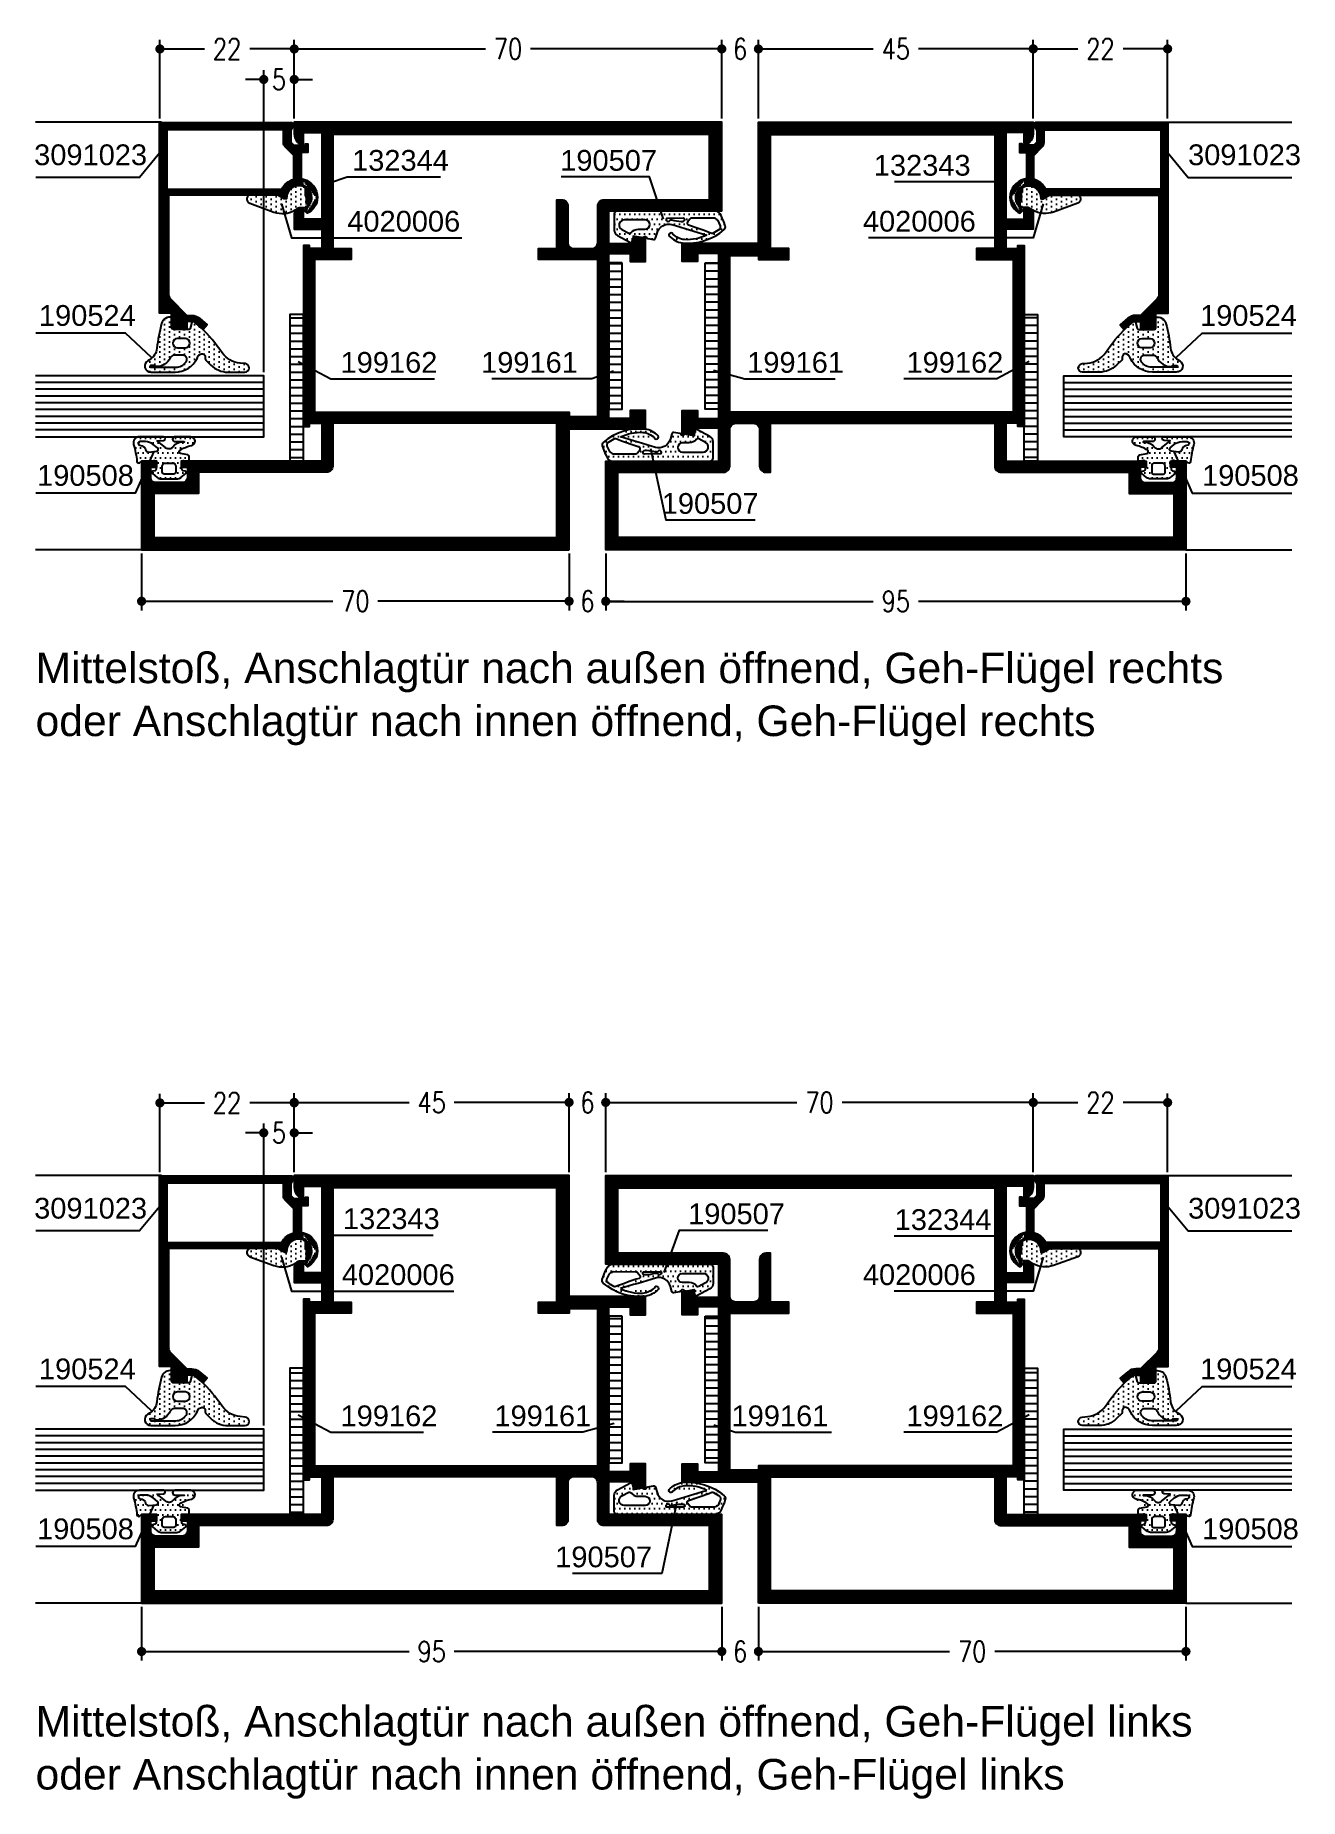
# Model space of a CAD drawing. Extents: x 16 to 119, y 66 to 211.
import ezdxf
from ezdxf.enums import TextEntityAlignment as Align

# ---------------------------------------------------------------- set-up
doc = ezdxf.new("R2010")
doc.units = 0
doc.header["$LTSCALE"] = 6
doc.linetypes.add('AUSGEZOGEN', pattern=[0])
doc.layers.get('0').update_dxf_attribs({"color": 4, "linetype": 'CONTINUOUS'})
doc.layers.get('DEFPOINTS').update_dxf_attribs({"linetype": 'AUSGEZOGEN'})
for name, color, linetype in [('01TXT', 7, 'CONTINUOUS'), ('CONST18', 3, 'CONTINUOUS'), ('CONST25', 3, 'CONTINUOUS'), ('DICHT_PAR', 3, 'CONTINUOUS'), ('DICHT_SCH', 3, 'CONTINUOUS'), ('KH_NOR', 7, 'CONTINUOUS'), ('KH_PAR', 3, 'CONTINUOUS'), ('KH_SCH', 3, 'CONTINUOUS'), ('KN_NOR', 7, 'CONTINUOUS'), ('KN_PAR', 3, 'CONTINUOUS'), ('KN_SCH', 3, 'CONTINUOUS'), ('LLMASSE', 7, 'AUSGEZOGEN'), ('PNR', 7, 'CONTINUOUS')]:
    doc.layers.add(name, color=color, linetype=linetype)
doc.styles.get("Standard").update_dxf_attribs({"font": 'simplex.shx', "width": 0.8})
doc.styles.add('SWISS', font='swiss.ttf')
doc.styles.add('SWISSL', font='swissl.ttf')
doc.dimstyles.new('DOK-1ZU1-PUNKT', dxfattribs={"dimscale": 0, "dimtxt": 3, "dimasz": 1.5, "dimexe": 1.5, "dimexo": 0.6, "dimgap": 1.5, "dimtad": 0, "dimdsep": 46, "dimtxsty": 'Standard', "dimblk": 'PUNKT', "dimblk1": 'PUNKT', "dimblk2": 'PUNKT', "dimcen": 0, "dimclrd": 2, "dimclre": 2, "dimclrt": 7, "dimadec": 0, "dimazin": 0, "dimtfac": 0.7, "dimtdec": 4, "dimtofl": 0, "dimtmove": 0, "dimatfit": 3, "dimldrblk": 'PUNKT', "dimfxl": 1, "dimtolj": 1, "dimtzin": 0, "dimarcsym": 0})
doc.dimstyles.new('DOK-1ZU1-STRICH1', dxfattribs={"dimscale": 0, "dimtxt": 3, "dimasz": 1.5, "dimexe": 1.5, "dimexo": 0.6, "dimgap": 1.5, "dimtad": 0, "dimdsep": 46, "dimtxsty": 'Standard', "dimblk": 'PUNKT', "dimblk1": 'PUNKT', "dimblk2": 'PUNKT', "dimcen": 0, "dimclrd": 2, "dimclre": 2, "dimclrt": 7, "dimadec": 0, "dimazin": 0, "dimtfac": 0.7, "dimtdec": 4, "dimtofl": 0, "dimtmove": 0, "dimatfit": 3, "dimldrblk": 'PUNKT', "dimfxl": 1, "dimtolj": 1, "dimtzin": 0, "dimarcsym": 0})

msp = doc.modelspace()

# ---------------------------------------------------------------- texts
at = {"layer": '01TXT', "color": 40, "style": 'SWISS'}
for s, p in [('Mittelstoß, Anschlagtür nach außen öffnend, Geh-Flügel rechts', (16, 157.5832)), ('oder Anschlagtür nach innen öffnend, Geh-Flügel rechts', (16, 153.2499)), ('Mittelstoß, Anschlagtür nach außen öffnend, Geh-Flügel links', (16, 71.3437)), ('oder Anschlagtür nach innen öffnend, Geh-Flügel links', (16, 67.0104))]:
    msp.add_text(s, height=2.5, dxfattribs=at).set_placement(p)
at = {"layer": 'PNR', "color": 10, "style": 'SWISSL'}
for s, p in [('3091023', (15.8856, 199.9875)), ('132344', (41.9145, 199.5302)), ('190507', (58.9552, 199.5302)), ('3091023', (110.3556, 199.9875)), ('190524', (16.278, 186.8328)), ('190524', (111.3354, 186.8328)), ('199162', (40.9696, 182.9919)), ('199161', (74.2601, 182.9919)), ('199162', (87.3035, 182.9919)), ('190508', (16.124, 173.7385)), ('190508', (111.4987, 173.7384)), ('3091023', (15.8856, 113.748)), ('190507', (69.4253, 113.2907)), ('132344', (86.3352, 112.8172)), ('3091023', (110.3556, 113.748)), ('190524', (16.278, 100.5933)), ('190524', (111.3354, 100.5933)), ('199162', (40.9696, 96.7524)), ('199161', (53.5677, 96.7524)), ('199162', (87.3035, 96.7524)), ('190508', (16.124, 87.4989)), ('190508', (111.4987, 87.4989))]:
    msp.add_text(s, height=1.7, dxfattribs=at).set_placement(p)
for s, p in [('132343', (92.5478, 199.1288)), ('4020006', (50.7648, 194.5478)), ('4020006', (92.9765, 194.5478)), ('199161', (60.3995, 182.9919)), ('190507', (75.1873, 171.4441)), ('132343', (49.0889, 112.8893)), ('4020006', (50.3187, 108.3084)), ('4020006', (92.9765, 108.3084)), ('199161', (80.9042, 96.7524)), ('190507', (66.4687, 85.2046))]:
    msp.add_text(s, height=1.7, dxfattribs=at).set_placement(p, align=Align.RIGHT)

# ---------------------------------------------------------------- blocks, each defined once
blk = doc.blocks.new('STREIFEN')
at = {"layer": 'DICHT_SCH'}
h = blk.add_hatch(dxfattribs=at)
h.set_pattern_fill('LINE', color=256, scale=0.4, angle=90, style=0)
h.set_pattern_definition([(90, (-94.3153, -226.5009), (-1.27, 8e-17), [])])
h.paths.add_polyline_path([(0, 2.2), (0, 0), (24, 0), (24, 2.2)])
at = {"layer": 'DICHT_PAR'}
blk.add_lwpolyline([(0, 2.2), (0, 0), (24, 0), (24, 2.2)], close=True, dxfattribs=at)
blk = doc.blocks.new('LL199162')
blk.add_blockref('STREIFEN', (0, 0))
blk = doc.blocks.new('*X16')
at = {"color": 0}
for p, q in [((0.4, 0.2), (0.4, 94.8)), ((0.6, 0.2), (0.6, 94.8)), ((0.8, 0.2), (0.8, 94.8)), ((1, 0.2), (1, 94.8)), ((1.2, 0.2), (1.2, 94.8)), ((1.4, 0.2), (1.4, 94.8)), ((1.6, 0.2), (1.6, 94.8)), ((1.8, 93.2), (1.8, 94.8)), ((2, 93.2), (2, 94.8)), ((2.2, 93.2), (2.2, 94.8)), ((2.4, 93.2), (2.4, 94.8)), ((2.6, 93.2), (2.6, 94.8)), ((2.8, 93.2), (2.8, 94.8)), ((3, 93.2), (3, 94.8)), ((3.2, 93.2), (3.2, 94.8)), ((3.4, 93.2), (3.4, 94.8)), ((3.6, 93.2), (3.6, 94.8)), ((3.8, 93.2), (3.8, 94.8)), ((4, 93.2), (4, 94.8)), ((4.2, 93.2), (4.2, 94.8)), ((4.4, 93.2), (4.4, 94.8)), ((4.6, 93.2), (4.6, 94.8)), ((4.8, 93.2), (4.8, 94.8)), ((5, 93.2), (5, 94.8)), ((5.2, 93.2), (5.2, 94.8)), ((5.4, 93.2), (5.4, 94.8)), ((5.6, 93.2), (5.6, 94.8)), ((5.8, 93.2), (5.8, 94.8)), ((6, 93.2), (6, 94.8)), ((6.2, 93.2), (6.2, 94.8)), ((6.4, 93.2), (6.4, 94.8)), ((6.6, 93.2), (6.6, 94.8)), ((6.8, 93.2), (6.8, 94.8)), ((7, 93.2), (7, 94.8)), ((7.2, 93.2), (7.2, 94.8)), ((7.4, 93.2), (7.4, 94.8)), ((7.6, 93.2), (7.6, 94.8)), ((7.8, 93.2), (7.8, 94.8)), ((8, 93.2), (8, 94.8)), ((8.2, 93.2), (8.2, 94.8)), ((8.4, 93.2), (8.4, 94.8)), ((8.6, 93.2), (8.6, 94.8)), ((8.8, 93.2), (8.8, 94.8)), ((9, 93.2), (9, 94.8)), ((9.2, 93.2), (9.2, 94.8)), ((9.4, 93.2), (9.4, 94.8)), ((9.6, 85.9), (9.6, 94.8)), ((9.8, 85.9), (9.8, 94.8)), ((10, 85.9), (10, 94.8)), ((10.2, 85.9), (10.2, 94.8)), ((10.4, 85.9), (10.4, 94.8)), ((10.6, 85.9), (10.6, 94.8)), ((10.8, 92.7), (10.8, 94.8)), ((11, 93.3), (11, 94.8)), ((11.2, 93.5), (11.2, 94.8)), ((11.4, 93.62), (11.4, 94.8)), ((11.6, 93.68), (11.6, 94.8)), ((11.8, 93.7), (11.8, 94.8)), ((12, 93.7), (12, 94.8)), ((12.2, 93.7), (12.2, 94.8)), ((12.4, 93.7), (12.4, 94.8)), ((12.6, 93.7), (12.6, 94.8)), ((12.8, 93.7), (12.8, 94.8)), ((13, 93.7), (13, 94.8)), ((13.2, 93.7), (13.2, 94.8)), ((13.4, 93.7), (13.4, 94.8)), ((13.6, 93.7), (13.6, 94.8)), ((13.8, 92.7), (13.8, 94.8)), ((14, 92.7), (14, 94.8)), ((14.2, 92.7), (14.2, 94.8)), ((10.8, 85.9), (10.8, 88.3)), ((11, 85.9), (11, 87.7)), ((11.2, 85.9), (11.2, 87.5)), ((11.4, 85.9), (11.4, 87.38)), ((11.6, 85.9), (11.6, 87.32)), ((11.8, 85.9), (11.8, 87.3)), ((12, 85.9), (12, 87.3)), ((12.2, 85.9), (12.2, 87.3)), ((12.4, 85.9), (12.4, 87.3)), ((12.6, 85.9), (12.6, 87.3)), ((12.8, 85.9), (12.8, 87.3)), ((13, 64.31), (13, 87.3)), ((13.2, 64.08), (13.2, 87.3)), ((13.4, 63.96), (13.4, 87.3)), ((13.6, 63.91), (13.6, 87.3)), ((13.8, 63.9), (13.8, 88.3)), ((14, 63.9), (14, 88.3)), ((14.2, 63.9), (14.2, 88.3)), ((52.8, 63.9), (52.8, 69.8)), ((53, 63.9), (53, 69.8)), ((53.2, 63.9), (53.2, 69.8)), ((53.4, 63.9), (53.4, 69.8)), ((53.6, 63.9), (53.6, 69.8)), ((53.8, 63.9), (53.8, 69.8)), ((54, 68.7), (54, 69.8)), ((54.2, 68.7), (54.2, 69.8)), ((54.4, 68.7), (54.4, 69.8)), ((54.6, 68.7), (54.6, 69.8)), ((54.8, 68.7), (54.8, 69.8)), ((55, 68.7), (55, 69.8)), ((55.2, 68.7), (55.2, 69.77)), ((55.4, 68.7), (55.4, 69.69)), ((55.6, 68.7), (55.6, 69.53)), ((67, 68.7), (67, 69.42)), ((67.2, 68.7), (67.2, 69.56)), ((67.4, 68.7), (67.4, 69.66)), ((67.6, 68.7), (67.6, 69.73)), ((67.8, 68.7), (67.8, 69.77)), ((68, 68.7), (68, 69.8)), ((68.2, 68.7), (68.2, 69.8)), ((68.4, 68.7), (68.4, 69.8)), ((68.6, 25.2), (68.6, 69.8)), ((68.8, 25.2), (68.8, 69.8)), ((69, 25.2), (69, 69.8)), ((69.2, 25.2), (69.2, 69.8)), ((69.4, 25.2), (69.4, 69.8)), ((69.6, 25.2), (69.6, 69.8)), ((20.6, 67.7), (20.6, 68.3)), ((20.8, 67.7), (20.8, 68.3)), ((21, 12.7), (21, 68.3)), ((21.2, 12.7), (21.2, 68.3)), ((21.4, 18.7), (21.4, 68.3)), ((21.6, 18.7), (21.6, 68.3)), ((21.8, 18.7), (21.8, 68.3)), ((22, 18.7), (22, 68.3)), ((22.2, 18.7), (22.2, 68.3)), ((22.4, 66.9), (22.4, 68.3)), ((22.6, 66.9), (22.6, 68.3)), ((22.8, 66.9), (22.8, 68.3)), ((23, 66.9), (23, 68.3)), ((23.2, 66.9), (23.2, 68.3)), ((23.4, 66.9), (23.4, 68.3)), ((23.6, 66.9), (23.6, 68.3)), ((23.8, 66.9), (23.8, 68.3)), ((24, 66.9), (24, 68.3)), ((24.2, 66.9), (24.2, 68.3)), ((24.4, 66.9), (24.4, 68.3)), ((24.6, 66.9), (24.6, 68.3)), ((24.8, 66.9), (24.8, 68.3)), ((25, 66.9), (25, 68.3)), ((25.2, 66.9), (25.2, 68.3)), ((25.4, 66.9), (25.4, 68.3)), ((25.6, 66.9), (25.6, 68.3)), ((25.8, 66.9), (25.8, 68.3)), ((26, 66.9), (26, 68.3)), ((26.2, 66.9), (26.2, 68.3)), ((26.4, 66.9), (26.4, 68.3)), ((26.6, 66.9), (26.6, 68.3)), ((26.8, 66.9), (26.8, 68.3)), ((27, 66.9), (27, 68.3)), ((27.2, 66.9), (27.2, 68.3)), ((27.4, 66.9), (27.4, 68.3)), ((27.6, 66.9), (27.6, 68.3)), ((27.8, 66.9), (27.8, 68.3)), ((28, 66.9), (28, 68.3)), ((28.2, 66.9), (28.2, 68.3)), ((28.4, 66.9), (28.4, 68.3)), ((28.6, 66.9), (28.6, 68.3)), ((28.8, 66.9), (28.8, 68.3)), ((29, 66.9), (29, 68.3)), ((29.2, 66.9), (29.2, 68.3)), ((29.4, 66.9), (29.4, 68.3)), ((29.6, 66.9), (29.6, 68.3)), ((29.8, 66.9), (29.8, 68.3)), ((30, 66.9), (30, 68.3)), ((30.2, 66.9), (30.2, 68.3)), ((30.4, 66.9), (30.4, 68.3)), ((30.6, 66.9), (30.6, 68.3)), ((30.8, 66.9), (30.8, 68.3)), ((31, 66.9), (31, 68.3)), ((31.2, 66.9), (31.2, 68.3)), ((31.4, 66.9), (31.4, 68.3)), ((31.6, 66.9), (31.6, 68.3)), ((31.8, 66.9), (31.8, 68.3)), ((32, 66.9), (32, 68.3)), ((32.2, 66.9), (32.2, 68.3)), ((32.4, 66.9), (32.4, 68.3)), ((32.6, 66.9), (32.6, 68.3)), ((32.8, 66.9), (32.8, 68.3)), ((33, 66.9), (33, 68.3)), ((33.2, 66.9), (33.2, 68.3)), ((33.4, 66.9), (33.4, 68.3)), ((33.6, 66.9), (33.6, 68.3)), ((33.8, 66.9), (33.8, 68.3)), ((34, 66.9), (34, 68.3)), ((34.2, 66.9), (34.2, 68.3)), ((34.4, 66.9), (34.4, 68.3)), ((34.6, 66.9), (34.6, 68.3)), ((34.8, 66.9), (34.8, 68.3)), ((35, 66.9), (35, 68.3)), ((35.2, 66.9), (35.2, 68.3)), ((35.4, 66.9), (35.4, 68.3)), ((35.6, 66.9), (35.6, 68.3)), ((35.8, 66.9), (35.8, 68.3)), ((36, 66.9), (36, 68.3)), ((36.2, 66.9), (36.2, 68.3)), ((36.4, 66.9), (36.4, 68.3)), ((36.6, 66.9), (36.6, 68.3)), ((36.8, 66.9), (36.8, 68.3)), ((37, 66.9), (37, 68.3)), ((37.2, 66.9), (37.2, 68.3)), ((37.4, 66.9), (37.4, 68.3)), ((37.6, 66.9), (37.6, 68.3)), ((37.8, 66.9), (37.8, 68.3)), ((38, 66.9), (38, 68.3)), ((38.2, 66.9), (38.2, 68.3)), ((38.4, 66.9), (38.4, 68.3)), ((38.6, 66.9), (38.6, 68.3)), ((38.8, 66.9), (38.8, 68.3)), ((39, 66.9), (39, 68.3)), ((39.2, 66.9), (39.2, 68.3)), ((39.4, 66.9), (39.4, 68.3)), ((39.6, 66.9), (39.6, 68.3)), ((39.8, 66.9), (39.8, 68.3)), ((40, 66.9), (40, 68.3)), ((40.2, 66.9), (40.2, 68.3)), ((40.4, 66.9), (40.4, 68.3)), ((40.6, 66.9), (40.6, 68.3)), ((40.8, 66.9), (40.8, 68.3)), ((41, 66.9), (41, 68.3)), ((41.2, 66.9), (41.2, 68.3)), ((41.4, 66.9), (41.4, 68.3)), ((41.6, 66.9), (41.6, 68.3)), ((41.8, 66.9), (41.8, 68.3)), ((42, 66.9), (42, 68.3)), ((42.2, 66.9), (42.2, 68.3)), ((42.4, 66.9), (42.4, 68.3)), ((42.6, 66.9), (42.6, 68.3)), ((42.8, 66.9), (42.8, 68.3)), ((43, 66.9), (43, 68.3)), ((43.2, 66.9), (43.2, 68.3)), ((43.4, 66.9), (43.4, 68.3)), ((43.6, 66.9), (43.6, 68.3)), ((43.8, 66.9), (43.8, 68.3)), ((44, 66.9), (44, 68.3)), ((44.2, 66.9), (44.2, 68.3)), ((44.4, 66.9), (44.4, 68.3)), ((44.6, 66.9), (44.6, 68.3)), ((44.8, 66.9), (44.8, 68.3)), ((45, 66.9), (45, 68.3)), ((45.2, 66.9), (45.2, 68.3)), ((45.4, 66.9), (45.4, 68.3)), ((45.6, 66.9), (45.6, 68.3)), ((45.8, 66.9), (45.8, 68.3)), ((46, 66.9), (46, 68.3)), ((46.2, 66.9), (46.2, 68.3)), ((46.4, 66.9), (46.4, 68.3)), ((46.6, 66.9), (46.6, 68.3)), ((46.8, 66.9), (46.8, 68.3)), ((47, 66.9), (47, 68.3)), ((47.2, 66.9), (47.2, 68.3)), ((47.4, 66.9), (47.4, 68.3)), ((47.6, 66.9), (47.6, 68.3)), ((47.8, 60.9), (47.8, 68.3)), ((48, 60.9), (48, 68.3)), ((48.2, 60.9), (48.2, 68.3)), ((48.4, 60.9), (48.4, 68.3)), ((48.6, 60.9), (48.6, 68.3)), ((48.8, 60.9), (48.8, 68.3)), ((49, 60.9), (49, 68.3)), ((49.2, 67.7), (49.2, 68.3)), ((49.4, 67.7), (49.4, 68.3)), ((66.6, 68.78), (66.6, 69.04)), ((66.8, 68.7), (66.8, 69.24)), ((14.4, 63.9), (14.4, 65.3)), ((14.6, 63.9), (14.6, 65.3)), ((14.8, 63.9), (14.8, 65.3)), ((15, 63.9), (15, 65.3)), ((15.2, 63.9), (15.2, 65.3)), ((15.4, 63.9), (15.4, 65.3)), ((15.6, 63.9), (15.6, 65.3)), ((15.8, 63.9), (15.8, 65.3)), ((16, 63.9), (16, 65.3)), ((16.2, 63.9), (16.2, 65.3)), ((16.4, 63.9), (16.4, 65.3)), ((16.6, 63.9), (16.6, 65.3)), ((16.8, 63.9), (16.8, 65.3)), ((17, 63.9), (17, 65.3)), ((17.2, 63.9), (17.2, 65.3)), ((17.4, 63.9), (17.4, 65.3)), ((17.6, 63.9), (17.6, 65.3)), ((17.8, 63.9), (17.8, 65.3)), ((18, 63.9), (18, 65.3)), ((18.2, 63.9), (18.2, 65.3)), ((18.4, 63.9), (18.4, 65.3)), ((18.6, 63.9), (18.6, 65.3)), ((18.8, 63.9), (18.8, 65.3)), ((19, 63.9), (19, 65.3)), ((19.2, 63.9), (19.2, 65.3)), ((19.4, 63.9), (19.4, 65.3)), ((19.6, 63.9), (19.6, 65.3)), ((19.8, 63.9), (19.8, 65.3)), ((20, 63.9), (20, 65.3)), ((20.2, 63.9), (20.2, 65.3)), ((20.4, 63.9), (20.4, 65.3)), ((20.6, 63.9), (20.6, 65.3)), ((20.8, 63.9), (20.8, 65.3)), ((49.2, 63.9), (49.2, 65.3)), ((49.4, 63.9), (49.4, 65.3)), ((49.6, 63.9), (49.6, 65.3)), ((49.8, 63.9), (49.8, 65.3)), ((50, 63.9), (50, 65.3)), ((50.2, 63.9), (50.2, 65.3)), ((50.4, 63.9), (50.4, 65.3)), ((50.6, 63.9), (50.6, 65.3)), ((50.8, 63.9), (50.8, 65.3)), ((51, 63.9), (51, 65.3)), ((51.2, 63.9), (51.2, 65.3)), ((51.4, 63.9), (51.4, 65.3)), ((51.6, 63.9), (51.6, 65.3)), ((51.8, 63.9), (51.8, 65.3)), ((52, 63.9), (52, 65.3)), ((52.2, 63.9), (52.2, 65.3)), ((52.4, 63.9), (52.4, 65.3)), ((52.6, 63.9), (52.6, 65.3)), ((54, 63.9), (54, 65.3)), ((54.2, 63.9), (54.2, 65.3)), ((54.4, 63.9), (54.4, 65.3)), ((54.6, 63.9), (54.6, 65.3)), ((54.8, 63.9), (54.8, 65.3)), ((55, 63.9), (55, 65.3)), ((55.2, 63.9), (55.2, 65.3)), ((55.4, 63.9), (55.4, 65.3)), ((55.6, 63.9), (55.6, 65.3)), ((55.8, 63.9), (55.8, 65.3)), ((56, 63.9), (56, 65.3)), ((56.2, 63.9), (56.2, 65.3)), ((56.4, 63.9), (56.4, 65.3)), ((56.6, 63.9), (56.6, 65.3)), ((56.8, 63.9), (56.8, 65.3)), ((57, 63.9), (57, 65.3)), ((57.2, 63.9), (57.2, 65.3)), ((57.4, 63.9), (57.4, 65.3)), ((57.6, 63.9), (57.6, 65.3)), ((57.8, 63.9), (57.8, 65.3)), ((58, 63.9), (58, 65.3)), ((58.2, 63.9), (58.2, 65.3)), ((58.4, 63.9), (58.4, 65.3)), ((58.6, 63.9), (58.6, 65.3)), ((58.8, 63.9), (58.8, 65.3)), ((59, 63.9), (59, 65.3)), ((59.2, 63.9), (59.2, 65.3)), ((59.4, 63.9), (59.4, 65.3)), ((59.6, 63.9), (59.6, 65.3)), ((59.8, 63.9), (59.8, 65.3)), ((60, 63.9), (60, 65.3)), ((60.2, 63.9), (60.2, 65.3)), ((60.4, 63.9), (60.4, 65.3)), ((60.6, 63.9), (60.6, 65.3)), ((60.8, 63.9), (60.8, 65.3)), ((61, 63.9), (61, 65.3)), ((61.2, 63.9), (61.2, 65.3)), ((61.4, 63.9), (61.4, 65.3)), ((61.6, 63.9), (61.6, 65.3)), ((61.8, 63.9), (61.8, 65.3)), ((62, 63.9), (62, 65.3)), ((62.2, 63.9), (62.2, 65.3)), ((62.4, 63.9), (62.4, 65.3)), ((62.6, 63.9), (62.6, 65.3)), ((62.8, 63.9), (62.8, 65.3)), ((63, 63.9), (63, 65.3)), ((63.2, 63.9), (63.2, 65.3)), ((63.4, 63.9), (63.4, 65.3)), ((63.6, 63.9), (63.6, 65.3)), ((63.8, 63.9), (63.8, 65.3)), ((64, 63.9), (64, 65.3)), ((64.2, 63.9), (64.2, 65.3)), ((64.4, 63.9), (64.4, 65.3)), ((64.6, 63.9), (64.6, 65.3)), ((64.8, 63.9), (64.8, 65.3)), ((65, 63.9), (65, 65.3)), ((65.2, 63.9), (65.2, 65.3)), ((65.4, 63.9), (65.4, 65.3)), ((65.6, 63.9), (65.6, 65.3)), ((65.8, 63.9), (65.8, 65.3)), ((66, 63.9), (66, 65.3)), ((66.2, 63.9), (66.2, 65.3)), ((66.4, 63.9), (66.4, 65.3)), ((66.6, 63.9), (66.6, 65.3)), ((66.8, 63.9), (66.8, 65.3)), ((67, 63.9), (67, 65.3)), ((67.2, 63.9), (67.2, 65.3)), ((67.4, 63.9), (67.4, 65.3)), ((67.6, 63.9), (67.6, 65.3)), ((67.8, 63.9), (67.8, 65.3)), ((68, 63.9), (68, 65.3)), ((68.2, 63.9), (68.2, 65.3)), ((68.4, 25.2), (68.4, 65.3)), ((47.8, 25.2), (47.8, 29.8)), ((48, 25.2), (48, 29.8)), ((48.2, 25.2), (48.2, 29.8)), ((48.4, 25.2), (48.4, 29.8)), ((48.6, 18.7), (48.6, 29.8)), ((48.8, 12.7), (48.8, 29.8)), ((49, 12.7), (49, 29.8)), ((13, 25.81), (13, 26.8)), ((13.2, 25.58), (13.2, 26.8)), ((13.4, 25.46), (13.4, 26.8)), ((13.6, 25.41), (13.6, 26.8)), ((13.8, 25.4), (13.8, 26.8)), ((14, 25.4), (14, 26.8)), ((14.2, 25.4), (14.2, 26.8)), ((14.4, 25.4), (14.4, 26.8)), ((14.6, 25.4), (14.6, 26.8)), ((14.8, 25.4), (14.8, 26.8)), ((15, 25.4), (15, 26.8)), ((15.2, 25.4), (15.2, 26.8)), ((15.4, 25.4), (15.4, 26.8)), ((15.6, 25.4), (15.6, 26.8)), ((15.8, 25.4), (15.8, 26.8)), ((16, 25.4), (16, 26.8)), ((16.2, 25.4), (16.2, 26.8)), ((16.4, 25.4), (16.4, 26.8)), ((16.6, 25.4), (16.6, 26.8)), ((16.8, 25.4), (16.8, 26.8)), ((17, 25.4), (17, 26.8)), ((17.2, 25.4), (17.2, 26.8)), ((17.4, 25.4), (17.4, 26.8)), ((17.6, 25.4), (17.6, 26.8)), ((17.8, 25.4), (17.8, 26.8)), ((18, 25.4), (18, 26.8)), ((18.2, 25.4), (18.2, 26.8)), ((18.4, 25.4), (18.4, 26.8)), ((18.6, 25.4), (18.6, 26.8)), ((18.8, 25.4), (18.8, 26.8)), ((19, 25.4), (19, 26.8)), ((19.2, 25.4), (19.2, 26.8)), ((19.4, 25.4), (19.4, 26.8)), ((19.6, 25.4), (19.6, 26.8)), ((19.8, 25.4), (19.8, 26.8)), ((20, 25.36), (20, 26.8)), ((20.2, 25.29), (20.2, 26.8)), ((20.4, 25.17), (20.4, 26.8)), ((20.6, 24.99), (20.6, 26.8)), ((20.8, 24.68), (20.8, 26.8)), ((49.2, 12.7), (49.2, 26.8)), ((49.4, 12.7), (49.4, 26.8)), ((49.6, 12.7), (49.6, 26.8)), ((49.8, 12.7), (49.8, 26.8)), ((50, 25.2), (50, 26.8)), ((50.2, 25.2), (50.2, 26.8)), ((50.4, 25.2), (50.4, 26.8)), ((50.6, 25.2), (50.6, 26.8)), ((50.8, 25.2), (50.8, 26.8)), ((51, 25.2), (51, 26.8)), ((51.2, 25.2), (51.2, 26.8)), ((51.4, 25.2), (51.4, 26.8)), ((51.6, 25.2), (51.6, 26.8)), ((51.8, 25.2), (51.8, 26.8)), ((52, 25.2), (52, 26.8)), ((52.2, 25.2), (52.2, 26.8)), ((52.4, 25.2), (52.4, 26.8)), ((52.6, 25.2), (52.6, 26.8)), ((52.8, 25.2), (52.8, 26.8)), ((53, 25.2), (53, 26.8)), ((53.2, 25.2), (53.2, 26.8)), ((53.4, 25.2), (53.4, 26.8)), ((53.6, 25.2), (53.6, 26.8)), ((53.8, 25.2), (53.8, 26.8)), ((54, 25.2), (54, 26.8)), ((54.2, 25.2), (54.2, 26.8)), ((54.4, 25.2), (54.4, 26.8)), ((54.6, 25.2), (54.6, 26.8)), ((54.8, 25.2), (54.8, 26.8)), ((55, 25.2), (55, 26.8)), ((55.2, 25.2), (55.2, 26.8)), ((55.4, 25.2), (55.4, 26.8)), ((55.6, 25.2), (55.6, 26.8)), ((55.8, 25.2), (55.8, 26.8)), ((56, 25.2), (56, 26.8)), ((56.2, 25.2), (56.2, 26.8)), ((56.4, 25.2), (56.4, 26.8)), ((56.6, 25.2), (56.6, 26.8)), ((56.8, 25.2), (56.8, 26.8)), ((57, 25.2), (57, 26.8)), ((57.2, 25.2), (57.2, 26.8)), ((57.4, 25.2), (57.4, 26.8)), ((57.6, 25.2), (57.6, 26.8)), ((57.8, 25.2), (57.8, 26.8)), ((58, 25.2), (58, 26.8)), ((58.2, 25.2), (58.2, 26.8)), ((58.4, 25.2), (58.4, 26.8)), ((58.6, 25.2), (58.6, 26.8)), ((58.8, 25.2), (58.8, 26.8)), ((59, 25.2), (59, 26.8)), ((59.2, 25.2), (59.2, 26.8)), ((59.4, 25.2), (59.4, 26.8)), ((59.6, 25.2), (59.6, 26.8)), ((59.8, 25.2), (59.8, 26.8)), ((60, 25.2), (60, 26.8)), ((60.2, 25.2), (60.2, 26.8)), ((60.4, 25.2), (60.4, 26.8)), ((60.6, 25.2), (60.6, 26.8)), ((60.8, 25.2), (60.8, 26.8)), ((61, 25.2), (61, 26.8)), ((61.2, 25.2), (61.2, 26.8)), ((61.4, 25.2), (61.4, 26.8)), ((61.6, 25.2), (61.6, 26.8)), ((61.8, 25.2), (61.8, 26.8)), ((62, 25.2), (62, 26.8)), ((62.2, 25.2), (62.2, 26.8)), ((62.4, 25.2), (62.4, 26.8)), ((62.6, 25.2), (62.6, 26.8)), ((62.8, 25.2), (62.8, 26.8)), ((63, 25.2), (63, 26.8)), ((63.2, 25.2), (63.2, 26.8)), ((63.4, 25.2), (63.4, 26.8)), ((63.6, 25.2), (63.6, 26.8)), ((63.8, 25.2), (63.8, 26.8)), ((64, 25.2), (64, 26.8)), ((64.2, 25.2), (64.2, 26.8)), ((64.4, 25.2), (64.4, 26.8)), ((64.6, 25.2), (64.6, 26.8)), ((64.8, 25.2), (64.8, 26.8)), ((65, 25.2), (65, 26.8)), ((65.2, 25.2), (65.2, 26.8)), ((65.4, 25.2), (65.4, 26.8)), ((65.6, 25.2), (65.6, 26.8)), ((65.8, 25.2), (65.8, 26.8)), ((66, 25.2), (66, 26.8)), ((66.2, 25.2), (66.2, 26.8)), ((66.4, 25.2), (66.4, 26.8)), ((66.6, 25.2), (66.6, 26.8)), ((66.8, 25.2), (66.8, 26.8)), ((67, 25.2), (67, 26.8)), ((67.2, 25.2), (67.2, 26.8)), ((67.4, 25.2), (67.4, 26.8)), ((67.6, 25.2), (67.6, 26.8)), ((67.8, 25.2), (67.8, 26.8)), ((68, 25.2), (68, 26.8)), ((68.2, 25.2), (68.2, 26.8)), ((20.4, 12.7), (20.4, 20.33)), ((20.6, 12.7), (20.6, 20.51)), ((20.8, 12.7), (20.8, 20.82)), ((13, 0.2), (13, 19.69)), ((13.2, 0.2), (13.2, 19.92)), ((13.4, 0.2), (13.4, 20.04)), ((13.6, 0.2), (13.6, 20.09)), ((13.8, 0.2), (13.8, 20.1)), ((14, 0.2), (14, 20.1)), ((14.2, 0.2), (14.2, 20.1)), ((14.4, 18.7), (14.4, 20.1)), ((14.6, 18.7), (14.6, 20.1)), ((14.8, 18.7), (14.8, 20.1)), ((15, 18.7), (15, 20.1)), ((15.2, 18.7), (15.2, 20.1)), ((15.4, 18.7), (15.4, 20.1)), ((15.6, 18.7), (15.6, 20.1)), ((15.8, 18.7), (15.8, 20.1)), ((16, 18.7), (16, 20.1)), ((16.2, 18.7), (16.2, 20.1)), ((16.4, 18.7), (16.4, 20.1)), ((16.6, 18.7), (16.6, 20.1)), ((16.8, 18.7), (16.8, 20.1)), ((17, 18.7), (17, 20.1)), ((17.2, 18.7), (17.2, 20.1)), ((17.4, 18.7), (17.4, 20.1)), ((17.6, 18.7), (17.6, 20.1)), ((17.8, 18.7), (17.8, 20.1)), ((18, 18.7), (18, 20.1)), ((18.2, 18.7), (18.2, 20.1)), ((18.4, 18.7), (18.4, 20.1)), ((18.6, 18.7), (18.6, 20.1)), ((18.8, 18.7), (18.8, 20.1)), ((19, 18.7), (19, 20.1)), ((19.2, 18.7), (19.2, 20.1)), ((19.4, 18.7), (19.4, 20.1)), ((19.6, 18.7), (19.6, 20.1)), ((19.8, 18.7), (19.8, 20.1)), ((20, 18.7), (20, 20.14)), ((20.2, 12.7), (20.2, 20.21)), ((22.4, 18.7), (22.4, 20.1)), ((22.6, 18.7), (22.6, 20.1)), ((22.8, 18.7), (22.8, 20.1)), ((23, 18.7), (23, 20.1)), ((23.2, 18.7), (23.2, 20.1)), ((23.4, 18.7), (23.4, 20.1)), ((23.6, 18.7), (23.6, 20.1)), ((23.8, 18.7), (23.8, 20.1)), ((24, 18.7), (24, 20.1)), ((24.2, 18.7), (24.2, 20.1)), ((24.4, 18.7), (24.4, 20.1)), ((24.6, 18.7), (24.6, 20.1)), ((24.8, 18.7), (24.8, 20.1)), ((25, 18.7), (25, 20.1)), ((25.2, 18.7), (25.2, 20.1)), ((25.4, 18.7), (25.4, 20.1)), ((25.6, 18.7), (25.6, 20.1)), ((25.8, 18.7), (25.8, 20.1)), ((26, 18.7), (26, 20.1)), ((26.2, 18.7), (26.2, 20.1)), ((26.4, 18.7), (26.4, 20.1)), ((26.6, 18.7), (26.6, 20.1)), ((26.8, 18.7), (26.8, 20.1)), ((27, 18.7), (27, 20.1)), ((27.2, 18.7), (27.2, 20.1)), ((27.4, 18.7), (27.4, 20.1)), ((27.6, 18.7), (27.6, 20.1)), ((27.8, 18.7), (27.8, 20.1)), ((28, 18.7), (28, 20.1)), ((28.2, 18.7), (28.2, 20.1)), ((28.4, 18.7), (28.4, 20.1)), ((28.6, 18.7), (28.6, 20.1)), ((28.8, 18.7), (28.8, 20.1)), ((29, 18.7), (29, 20.1)), ((29.2, 18.7), (29.2, 20.1)), ((29.4, 18.7), (29.4, 20.1)), ((29.6, 18.7), (29.6, 20.1)), ((29.8, 18.7), (29.8, 20.1)), ((30, 18.7), (30, 20.1)), ((30.2, 18.7), (30.2, 20.1)), ((30.4, 18.7), (30.4, 20.1)), ((30.6, 18.7), (30.6, 20.1)), ((30.8, 18.7), (30.8, 20.1)), ((31, 18.7), (31, 20.1)), ((31.2, 18.7), (31.2, 20.1)), ((31.4, 18.7), (31.4, 20.1)), ((31.6, 18.7), (31.6, 20.1)), ((31.8, 18.7), (31.8, 20.1)), ((32, 18.7), (32, 20.1)), ((32.2, 18.7), (32.2, 20.1)), ((32.4, 18.7), (32.4, 20.1)), ((32.6, 18.7), (32.6, 20.1)), ((32.8, 18.7), (32.8, 20.1)), ((33, 18.7), (33, 20.1)), ((33.2, 18.7), (33.2, 20.1)), ((33.4, 18.7), (33.4, 20.1)), ((33.6, 18.7), (33.6, 20.1)), ((33.8, 18.7), (33.8, 20.1)), ((34, 18.7), (34, 20.1)), ((34.2, 18.7), (34.2, 20.1)), ((34.4, 18.7), (34.4, 20.1)), ((34.6, 18.7), (34.6, 20.1)), ((34.8, 18.7), (34.8, 20.1)), ((35, 18.7), (35, 20.1)), ((35.2, 18.7), (35.2, 20.1)), ((35.4, 18.7), (35.4, 20.1)), ((35.6, 18.7), (35.6, 20.1)), ((35.8, 18.7), (35.8, 20.1)), ((36, 18.7), (36, 20.1)), ((36.2, 18.7), (36.2, 20.1)), ((36.4, 18.7), (36.4, 20.1)), ((36.6, 18.7), (36.6, 20.1)), ((36.8, 18.7), (36.8, 20.1)), ((37, 18.7), (37, 20.1)), ((37.2, 18.7), (37.2, 20.1)), ((37.4, 18.7), (37.4, 20.1)), ((37.6, 18.7), (37.6, 20.1)), ((37.8, 18.7), (37.8, 20.1)), ((38, 18.7), (38, 20.1)), ((38.2, 18.7), (38.2, 20.1)), ((38.4, 18.7), (38.4, 20.1)), ((38.6, 18.7), (38.6, 20.1)), ((38.8, 18.7), (38.8, 20.1)), ((39, 18.7), (39, 20.1)), ((39.2, 18.7), (39.2, 20.1)), ((39.4, 18.7), (39.4, 20.1)), ((39.6, 18.7), (39.6, 20.1)), ((39.8, 18.7), (39.8, 20.1)), ((40, 18.7), (40, 20.1)), ((40.2, 18.7), (40.2, 20.1)), ((40.4, 18.7), (40.4, 20.1)), ((40.6, 18.7), (40.6, 20.1)), ((40.8, 18.7), (40.8, 20.1)), ((41, 18.7), (41, 20.1)), ((41.2, 18.7), (41.2, 20.1)), ((41.4, 18.7), (41.4, 20.1)), ((41.6, 18.7), (41.6, 20.1)), ((41.8, 18.7), (41.8, 20.1)), ((42, 18.7), (42, 20.1)), ((42.2, 18.7), (42.2, 20.1)), ((42.4, 18.7), (42.4, 20.1)), ((42.6, 18.7), (42.6, 20.1)), ((42.8, 18.7), (42.8, 20.1)), ((43, 18.7), (43, 20.1)), ((43.2, 18.7), (43.2, 20.1)), ((43.4, 18.7), (43.4, 20.1)), ((43.6, 18.7), (43.6, 20.1)), ((43.8, 18.7), (43.8, 20.1)), ((44, 18.7), (44, 20.1)), ((44.2, 18.7), (44.2, 20.1)), ((44.4, 18.7), (44.4, 20.1)), ((44.6, 18.7), (44.6, 20.1)), ((44.8, 18.7), (44.8, 20.1)), ((45, 18.7), (45, 20.1)), ((45.2, 18.7), (45.2, 20.1)), ((45.4, 18.7), (45.4, 20.1)), ((45.6, 18.7), (45.6, 20.1)), ((45.8, 18.7), (45.8, 20.1)), ((46, 18.7), (46, 20.1)), ((46.2, 18.7), (46.2, 20.1)), ((46.4, 18.7), (46.4, 20.1)), ((46.6, 18.7), (46.6, 20.1)), ((46.8, 18.7), (46.8, 20.1)), ((47, 18.7), (47, 20.1)), ((47.2, 18.7), (47.2, 20.1)), ((47.4, 18.7), (47.4, 20.1)), ((47.6, 18.7), (47.6, 20.1)), ((47.8, 18.7), (47.8, 20.1)), ((48, 18.7), (48, 20.1)), ((48.2, 18.7), (48.2, 20.1)), ((48.4, 18.7), (48.4, 20.1)), ((21.4, 12.7), (21.4, 14.8)), ((21.6, 12.7), (21.6, 14.8)), ((21.8, 12.7), (21.8, 14.8)), ((22, 12.7), (22, 14.8)), ((22.2, 12.7), (22.2, 14.8)), ((22.4, 12.7), (22.4, 14.8)), ((47.6, 12.7), (47.6, 14.8)), ((47.8, 12.7), (47.8, 14.8)), ((48, 12.7), (48, 14.8)), ((48.2, 12.7), (48.2, 14.8)), ((48.4, 12.7), (48.4, 14.8)), ((48.6, 12.7), (48.6, 14.8)), ((19, 13.62), (19, 14.3)), ((19.2, 12.7), (19.2, 14.3)), ((19.4, 12.7), (19.4, 14.3)), ((19.6, 12.7), (19.6, 14.3)), ((19.8, 12.7), (19.8, 14.3)), ((20, 12.7), (20, 14.3)), ((1.8, 0.2), (1.8, 1.8)), ((2, 0.2), (2, 1.8)), ((2.2, 0.2), (2.2, 1.8)), ((2.4, 0.2), (2.4, 1.8)), ((2.6, 0.2), (2.6, 1.8)), ((2.8, 0.2), (2.8, 1.8)), ((3, 0.2), (3, 1.8)), ((3.2, 0.2), (3.2, 1.8)), ((3.4, 0.2), (3.4, 1.8)), ((3.6, 0.2), (3.6, 1.8)), ((3.8, 0.2), (3.8, 1.8)), ((4, 0.2), (4, 1.8)), ((4.2, 0.2), (4.2, 1.8)), ((4.4, 0.2), (4.4, 1.8)), ((4.6, 0.2), (4.6, 1.8)), ((4.8, 0.2), (4.8, 1.8)), ((5, 0.2), (5, 1.8)), ((5.2, 0.2), (5.2, 1.8)), ((5.4, 0.2), (5.4, 1.8)), ((5.6, 0.2), (5.6, 1.8)), ((5.8, 0.2), (5.8, 1.8)), ((6, 0.2), (6, 1.8)), ((6.2, 0.2), (6.2, 1.8)), ((6.4, 0.2), (6.4, 1.8)), ((6.6, 0.2), (6.6, 1.8)), ((6.8, 0.2), (6.8, 1.8)), ((7, 0.2), (7, 1.8)), ((7.2, 0.2), (7.2, 1.8)), ((7.4, 0.2), (7.4, 1.8)), ((7.6, 0.2), (7.6, 1.8)), ((7.8, 0.2), (7.8, 1.8)), ((8, 0.2), (8, 1.8)), ((8.2, 0.2), (8.2, 1.8)), ((8.4, 0.2), (8.4, 1.8)), ((8.6, 0.2), (8.6, 1.8)), ((8.8, 0.2), (8.8, 1.8)), ((9, 0.2), (9, 1.8)), ((9.2, 0.2), (9.2, 1.8)), ((9.4, 0.2), (9.4, 1.8)), ((9.6, 0.2), (9.6, 1.8)), ((9.8, 0.2), (9.8, 1.8)), ((10, 0.2), (10, 1.8)), ((10.2, 0.2), (10.2, 1.8)), ((10.4, 0.2), (10.4, 1.8)), ((10.6, 0.2), (10.6, 1.8)), ((10.8, 0.2), (10.8, 1.8)), ((11, 0.2), (11, 1.8)), ((11.2, 0.2), (11.2, 1.8)), ((11.4, 0.2), (11.4, 1.8)), ((11.6, 0.2), (11.6, 1.8)), ((11.8, 0.2), (11.8, 1.8)), ((12, 0.2), (12, 1.8)), ((12.2, 0.2), (12.2, 1.8)), ((12.4, 0.2), (12.4, 1.8)), ((12.6, 0.2), (12.6, 1.8)), ((12.8, 0.2), (12.8, 1.8))]:
    blk.add_line(p, q, dxfattribs=at)
blk = doc.blocks.new('B-LL132343')
at = {"layer": 'KH_NOR'}
for points in [[(20.2, 74.5), (20.2, 73.5), (20.7, 73.5), (20.7, 71.5), (14.5, 71.5), (14.5, 94.5), (13.5, 94.5), (13.5, 93.5), (11.8, 93.5, -0.414213), (11, 94.3), (11, 98.7, -0.414214), (11.8, 99.5), (13.5, 99.5), (13.5, 98.5), (14.5, 98.5), (14.5, 101), (0, 101), (0, 6), (14.5, 6), (14.5, 24.5), (19.9, 24.5), (19.9, 20.5), (18.64, 20.5), (19, 18.5), (22.8, 18.5), (22.8, 21), (21.5, 21), (21.5, 24.5), (48.5, 24.5), (48.5, 21), (47.2, 21), (47.2, 18.5), (50.2, 18.5), (50.2, 31), (70, 31), (70, 76), (68.1, 76, 0.198912), (66.69, 75.41), (66.29, 75.01), (66.5, 74.5), (68.3, 74.5), (68.3, 71.5), (54.1, 71.5), (54.1, 74.5), (56, 74.5), (56, 75, 0.414214), (55, 76), (52.5, 76), (52.5, 71.5), (49.3, 71.5), (49.3, 73.5), (49.8, 73.5), (49.8, 74.5), (20.2, 74.5)], [(13.7, 69.7, -0.414214), (12.7, 70.7), (12.7, 91.7), (9.2, 91.7), (9.2, 99), (2, 99), (2, 8), (12.7, 8), (12.7, 25.3, -0.414214), (13.7, 26.3), (19.7, 26.3, 0.414214), (20.7, 27.3), (20.7, 30.2, 0.414214), (19.7, 31.2), (13.7, 31.2, -0.414214), (12.7, 32.2), (12.7, 33), (20.7, 33), (20.7, 69.7), (13.7, 69.7)]]:
    blk.add_lwpolyline(points, format="xyb", close=True, dxfattribs=at)
blk.add_lwpolyline([(22.5, 72.7), (22.5, 26.3), (48.2, 26.3), (48.2, 31), (47.5, 31), (47.5, 36), (49.3, 36), (49.3, 33), (68, 33), (68, 69.7), (49.3, 69.7), (49.3, 66.7), (47.5, 66.7), (47.5, 72.7), (22.5, 72.7)], close=True, dxfattribs=at)
at = {"layer": 'KH_PAR'}
for points in [[(20.4, 74.3), (20.4, 73.7), (20.9, 73.7), (20.9, 71.3), (14.3, 71.3), (14.3, 94.3), (13.7, 94.3), (13.7, 93.3), (11.8, 93.3, -0.414214), (10.8, 94.3), (10.8, 98.7, -0.414214), (11.8, 99.7), (13.7, 99.7), (13.7, 98.7), (14.3, 98.7), (14.3, 100.8), (0.2, 100.8), (0.2, 6.2), (14.3, 6.2), (14.3, 24.7), (20.1, 24.7), (20.1, 20.3), (18.88, 20.3), (19.16, 18.7), (22.6, 18.7), (22.6, 20.8), (21.3, 20.8), (21.3, 24.7), (48.7, 24.7), (48.7, 20.8), (47.4, 20.8), (47.4, 18.7), (50, 18.7), (50, 31.2), (69.8, 31.2), (69.8, 75.8), (68.1, 75.8, 0.198912), (66.83, 75.27), (66.52, 74.97), (66.63, 74.7), (68.5, 74.7), (68.5, 71.3), (53.9, 71.3), (53.9, 74.7), (55.8, 74.7), (55.8, 75, 0.414214), (55, 75.8), (52.7, 75.8), (52.7, 71.3), (49.1, 71.3), (49.1, 73.7), (49.6, 73.7), (49.6, 74.3), (20.4, 74.3)], [(13.7, 69.9, -0.414214), (12.9, 70.7), (12.9, 91.9), (9.4, 91.9), (9.4, 99.2), (1.8, 99.2), (1.8, 7.8), (12.9, 7.8), (12.9, 25.3, -0.414214), (13.7, 26.1), (19.7, 26.1, 0.414214), (20.9, 27.3), (20.9, 30.2, 0.414214), (19.7, 31.4), (13.7, 31.4, -0.414214), (12.9, 32.2), (12.9, 32.8), (20.9, 32.8), (20.9, 69.9), (13.7, 69.9)]]:
    blk.add_lwpolyline(points, format="xyb", close=True, dxfattribs=at)
blk.add_lwpolyline([(22.3, 72.9), (22.3, 26.1), (48.4, 26.1), (48.4, 31.2), (47.7, 31.2), (47.7, 35.8), (49.1, 35.8), (49.1, 32.8), (68.2, 32.8), (68.2, 69.9), (49.1, 69.9), (49.1, 66.9), (47.7, 66.9), (47.7, 72.9), (22.3, 72.9)], close=True, dxfattribs=at)
at = {"layer": 'KH_SCH'}
blk.add_blockref('*X16', (0, 6), dxfattribs=at)
blk = doc.blocks.new('LL199161')
blk.add_blockref('STREIFEN', (0, 0))
blk = doc.blocks.new('B-LL190507')
at = {"layer": 'DICHT_SCH'}
h = blk.add_hatch(dxfattribs=at)
h.set_pattern_fill('DOTS', color=256, scale=13, angle=90, style=0)
h.set_pattern_definition([(90, (-2.1042, 9.245), (-0.8125, 0.40625), [0, -0.8125])])
edge = h.paths.add_edge_path()
edge.add_arc((2.52, 5.66), 7.25, 176.5467, 206.4924, ccw=False)
edge.add_arc((-1.49, 5.76), 3.24, 136.466, 174.1543, ccw=False)
edge.add_arc((-3.95, 8.32), 0.337, 288.1014, 483.2427)
edge.add_arc((-1.58, 5.88), 3.73, 133.2131, 170.8315)
edge.add_arc((3.83, 5.56), 9.14, 174.2794, 220.8474)
edge.add_arc((-2.65, 0.02), 0.609, 225.1772, 284.6593)
edge.add_arc((-5.17, 8.44), 9.4, 286.5109, 297.7021)
edge.add_arc((-1.16, 1.22), 1.16, 287.9222, 357.4534)
edge.add_line((0, 1.17), (0, 17.1))
edge.add_arc((-0.5, 17.1), 0.5, 360, 450)
edge.add_line((-0.5, 17.6), (-3.16, 17.6))
edge.add_arc((-3.16, 16.6), 1, 90, 152)
edge.add_line((-4.04, 17.07), (-5.18, 14.93))
edge.add_arc((-5, 14.84), 0.2, 152, 255)
edge.add_line((-5.05, 14.65), (-4.5, 14.5))
edge.add_line((-4.5, 14.5), (-4.5, 13.28))
edge.add_arc((-4.2, 13.28), 0.3, 180, 210)
edge.add_line((-4.46, 13.13), (-4.24, 12.75))
edge.add_arc((-4.5, 12.6), 0.3, 295.932, 390, ccw=False)
edge.add_arc((-4.24, 12.06), 0.3, 115.932, 170)
edge.add_line((-4.53, 12.11), (-4.7, 11.17))
edge.add_arc((-4.4, 11.12), 0.3, 170, 255)
edge.add_line((-4.48, 10.83), (-3.64, 10.6))
edge.add_arc((-4.17, 8.69), 1.98, 344.1903, 434.6273, ccw=False)
edge.add_arc((267.76, -75.68), 282.73, 162.7521, 163.9639)
edge = h.paths.add_edge_path(flags=16)
edge.add_line((-3.07, 16.36), (-3.66, 15.24))
edge.add_arc((-3.4, 15.1), 0.3, 152, 232.3301)
edge.add_arc((-4.5, 13.68), 1.5, 360, 412.3301, ccw=False)
edge.add_line((-3, 13.68), (-3, 12.55))
edge.add_arc((-2.25, 12.55), 0.75, 180, 360)
edge.add_line((-1.5, 12.55), (-1.5, 15.97))
edge.add_arc((-2.33, 15.97), 0.834, 360, 512)
edge = h.paths.add_edge_path(flags=16)
edge.add_arc((-1.96, 8.25), 0.464, 348.1957, 394.0677, ccw=False)
edge.add_arc((5.08, 6.34), 6.83, 164.5836, 177.4216)
edge.add_arc((-0.55, 6.58), 1.19, 176.7166, 195.3946)
edge.add_line((-1.7, 6.26), (-1.6, 6.09))
edge.add_arc((-1.48, 6.31), 0.253, 240.7297, 366.7579)
edge.add_line((-1.23, 6.34), (-1.24, 9.07))
edge.add_arc((-1.43, 8.8), 0.327, 416.3347, 602.9129)
edge = h.paths.add_edge_path(flags=16)
edge.add_arc((-2.59, 0.57), 0.399, 284.2836, 305.0373)
edge.add_line((-2.36, 0.24), (-1.57, 0.6))
edge.add_arc((-3.31, 2.09), 2.29, 319.5545, 337.1345)
edge.add_line((-1.2, 1.2), (-1.22, 4.95))
edge.add_arc((-1.52, 4.95), 0.3, 360.3199, 420.3199)
edge.add_line((-1.37, 5.21), (-1.89, 5.62))
edge.add_arc((-2.04, 5.36), 0.3, 420.3199, 520.1295)
edge.add_arc((-65.51, 25.46), 66.27, 338.9372, 342.4379, ccw=False)
edge.add_arc((-3.38, 1.52), 0.304, 155.8587, 215.755)
edge.add_arc((4.37, 5.76), 9.14, 208.9063, 217.0073)
edge.add_arc((-2.58, 0.98), 0.802, 244.1463, 276.2585)
at = {"layer": 'DICHT_PAR'}
for points in [[(-3.97, 2.42, -0.131411), (-4.72, 6.09, -0.165945), (-3.84, 8, 1.141701), (-4.13, 8.6, 0.165632), (-5.26, 6.47, 0.206034), (-3.08, -0.42, 0.265529), (-2.5, -0.57, 0.04887), (-0.8, 0.12, 0.313051), (0, 1.17), (0, 17.1, 0.414214), (-0.5, 17.6), (-3.16, 17.6, 0.277325), (-4.04, 17.07), (-5.18, 14.93, 0.482343), (-5.05, 14.65), (-4.5, 14.5), (-4.5, 13.28, 0.131652), (-4.46, 13.13), (-4.24, 12.75, -0.435165), (-4.37, 12.33, 0.240393), (-4.53, 12.11), (-4.7, 11.17, 0.388879), (-4.48, 10.83), (-3.64, 10.6, -0.416449), (-2.26, 8.15, 0.005287), (-3.97, 2.42)], [(-3.07, 16.36), (-3.66, 15.24, 0.365602), (-3.58, 14.86, -0.232386), (-3, 13.68), (-3, 12.55, 1), (-1.5, 12.55), (-1.5, 15.97, 0.781286), (-3.07, 16.36)], [(-1.57, 8.51, -0.202871), (-1.5, 8.16, 0.056075), (-1.74, 6.65, 0.081679), (-1.7, 6.26), (-1.6, 6.09, 0.61297), (-1.23, 6.34), (-1.24, 9.07, 1.059119), (-1.57, 8.51)], [(-2.49, 0.18, 0.090803), (-2.36, 0.24), (-1.57, 0.6, 0.076858), (-1.2, 1.2), (-1.22, 4.95, 0.267949), (-1.37, 5.21), (-1.89, 5.62, 0.465297), (-2.32, 5.46, -0.015276), (-3.66, 1.64, 0.267464), (-3.63, 1.34, 0.035362), (-2.93, 0.26, 0.14104), (-2.49, 0.18)]]:
    blk.add_lwpolyline(points, format="xyb", close=True, dxfattribs=at)
blk = doc.blocks.new('PUNKT')
at = {"color": 0, "linetype": 'CONTINUOUS'}
blk.add_line((-0.5, 0), (-1, 0), dxfattribs=at)
at = {"color": 0, "linetype": 'CONTINUOUS', "const_width": 0.5}
blk.add_lwpolyline([(-0.25, 0, 1), (0.25, 0, 1)], format="xyb", close=True, dxfattribs=at)
blk = doc.blocks.new('*D18')
at = {"color": 3, "linetype": 'ByBlock'}
for p, q in [((74.75, 240.5), (74.75, 246.95)), ((109.75, 240.5), (109.75, 246.95)), ((75.5, 246.2), (90.4, 246.2)), ((109, 246.2), (94.1, 246.2))]:
    blk.add_line(p, q, dxfattribs=at)
at = {"layer": 'DEFPOINTS', "color": 0, "linetype": 'ByBlock'}
for p in [(109.75, 246.2), (74.75, 240.2), (109.75, 240.2)]:
    blk.add_point(p, dxfattribs=at)
at = {"color": 3, "linetype": 'ByBlock', "xscale": 0.75, "yscale": 0.75, "zscale": 0.75, "rotation": 180}
blk.add_blockref('PUNKT', (74.75, 246.2), dxfattribs=at)
at = {"color": 3, "linetype": 'ByBlock', "xscale": 0.75, "yscale": 0.75, "zscale": 0.75}
blk.add_blockref('PUNKT', (109.75, 246.2), dxfattribs=at)
at = {"color": 3, "linetype": 'ByBlock', "insert": (92.25, 246.2), "char_height": 1.7, "attachment_point": 5}
blk.add_mtext('\\A1;70', dxfattribs=at)
blk = doc.blocks.new('*D19')
at = {"color": 3, "linetype": 'ByBlock'}
for p, q in [((72.25, 219.75), (72.25, 244.45)), ((74.75, 240.5), (74.75, 244.45)), ((71.5, 243.7), (70.75, 243.7)), ((75.5, 243.7), (76.25, 243.7))]:
    blk.add_line(p, q, dxfattribs=at)
at = {"layer": 'DEFPOINTS', "color": 0, "linetype": 'ByBlock'}
for p in [(74.75, 243.7), (74.75, 240.2), (72.25, 219.45)]:
    blk.add_point(p, dxfattribs=at)
at = {"color": 3, "linetype": 'ByBlock', "xscale": 0.75, "yscale": 0.75, "zscale": 0.75}
blk.add_blockref('PUNKT', (72.25, 243.7), dxfattribs=at)
at = {"color": 3, "linetype": 'ByBlock', "xscale": 0.75, "yscale": 0.75, "zscale": 0.75, "rotation": 180}
blk.add_blockref('PUNKT', (74.75, 243.7), dxfattribs=at)
at = {"color": 3, "linetype": 'ByBlock', "insert": (73.5, 243.7), "char_height": 1.7, "attachment_point": 5}
blk.add_mtext('\\A1;5', dxfattribs=at)
blk = doc.blocks.new('*D20')
at = {"color": 3, "linetype": 'ByBlock'}
for p, q in [((112.75, 246.5), (112.75, 246.95)), ((135.25, 240.5), (135.25, 246.95)), ((113.5, 246.2), (122.15, 246.2)), ((134.5, 246.2), (125.85, 246.2))]:
    blk.add_line(p, q, dxfattribs=at)
at = {"layer": 'DEFPOINTS', "color": 0, "linetype": 'ByBlock'}
for p in [(112.75, 246.2), (135.25, 246.2), (135.25, 240.2)]:
    blk.add_point(p, dxfattribs=at)
at = {"color": 3, "linetype": 'ByBlock', "xscale": 0.75, "yscale": 0.75, "zscale": 0.75, "rotation": 180}
blk.add_blockref('PUNKT', (112.75, 246.2), dxfattribs=at)
at = {"color": 3, "linetype": 'ByBlock', "xscale": 0.75, "yscale": 0.75, "zscale": 0.75}
blk.add_blockref('PUNKT', (135.25, 246.2), dxfattribs=at)
at = {"color": 3, "linetype": 'ByBlock', "insert": (124, 246.2), "char_height": 1.7, "attachment_point": 5}
blk.add_mtext('\\A1;45', dxfattribs=at)
blk = doc.blocks.new('*D21')
at = {"color": 3, "linetype": 'ByBlock'}
for p, q in [((109.75, 246.5), (109.75, 246.95)), ((112.75, 240.5), (112.75, 246.95)), ((109, 246.2), (108.25, 246.2)), ((113.5, 246.2), (114.25, 246.2))]:
    blk.add_line(p, q, dxfattribs=at)
at = {"layer": 'DEFPOINTS', "color": 0, "linetype": 'ByBlock'}
for p in [(109.75, 246.2), (112.75, 246.2), (112.75, 240.2)]:
    blk.add_point(p, dxfattribs=at)
at = {"color": 3, "linetype": 'ByBlock', "xscale": 0.75, "yscale": 0.75, "zscale": 0.75}
blk.add_blockref('PUNKT', (109.75, 246.2), dxfattribs=at)
at = {"color": 3, "linetype": 'ByBlock', "xscale": 0.75, "yscale": 0.75, "zscale": 0.75, "rotation": 180}
blk.add_blockref('PUNKT', (112.75, 246.2), dxfattribs=at)
at = {"color": 3, "linetype": 'ByBlock', "insert": (111.25, 246.2), "char_height": 1.7, "attachment_point": 5}
blk.add_mtext('\\A1;6', dxfattribs=at)
blk = doc.blocks.new('*D22')
at = {"color": 3, "linetype": 'ByBlock'}
for p, q in [((62.68, 168.2), (62.68, 163.53)), ((110.18, 168.2), (110.18, 163.53)), ((63.43, 164.28), (84.58, 164.28)), ((109.43, 164.28), (88.28, 164.28))]:
    blk.add_line(p, q, dxfattribs=at)
at = {"layer": 'DEFPOINTS', "color": 0, "linetype": 'ByBlock'}
for p in [(62.68, 168.5), (110.18, 168.5), (110.18, 164.28)]:
    blk.add_point(p, dxfattribs=at)
at = {"color": 3, "linetype": 'ByBlock', "xscale": 0.75, "yscale": 0.75, "zscale": 0.75, "rotation": 180}
blk.add_blockref('PUNKT', (62.68, 164.28), dxfattribs=at)
at = {"color": 3, "linetype": 'ByBlock', "xscale": 0.75, "yscale": 0.75, "zscale": 0.75}
blk.add_blockref('PUNKT', (110.18, 164.28), dxfattribs=at)
at = {"color": 3, "linetype": 'ByBlock', "insert": (86.43, 164.28), "char_height": 1.7, "attachment_point": 5}
blk.add_mtext('\\A1;95', dxfattribs=at)
blk = doc.blocks.new('*D23')
at = {"color": 3, "linetype": 'ByBlock'}
for p, q in [((24.68, 168.2), (24.68, 163.54)), ((59.68, 168.2), (59.68, 163.54)), ((25.43, 164.29), (40.33, 164.29)), ((58.93, 164.29), (44.03, 164.29))]:
    blk.add_line(p, q, dxfattribs=at)
at = {"layer": 'DEFPOINTS', "color": 0, "linetype": 'ByBlock'}
for p in [(24.68, 168.5), (59.68, 168.5), (59.68, 164.29)]:
    blk.add_point(p, dxfattribs=at)
at = {"color": 3, "linetype": 'ByBlock', "xscale": 0.75, "yscale": 0.75, "zscale": 0.75, "rotation": 180}
blk.add_blockref('PUNKT', (24.68, 164.29), dxfattribs=at)
at = {"color": 3, "linetype": 'ByBlock', "xscale": 0.75, "yscale": 0.75, "zscale": 0.75}
blk.add_blockref('PUNKT', (59.68, 164.29), dxfattribs=at)
at = {"color": 3, "linetype": 'ByBlock', "insert": (42.18, 164.29), "char_height": 1.7, "attachment_point": 5}
blk.add_mtext('\\A1;70', dxfattribs=at)
blk = doc.blocks.new('*D24')
at = {"color": 3, "linetype": 'ByBlock'}
for p, q in [((59.68, 168.2), (59.68, 163.54)), ((62.68, 168.2), (62.68, 163.54)), ((58.93, 164.29), (58.18, 164.29)), ((63.43, 164.29), (64.18, 164.29))]:
    blk.add_line(p, q, dxfattribs=at)
at = {"layer": 'DEFPOINTS', "color": 0, "linetype": 'ByBlock'}
for p in [(59.68, 168.5), (62.68, 168.5), (59.68, 164.29)]:
    blk.add_point(p, dxfattribs=at)
at = {"color": 3, "linetype": 'ByBlock', "xscale": 0.75, "yscale": 0.75, "zscale": 0.75}
blk.add_blockref('PUNKT', (59.68, 164.29), dxfattribs=at)
at = {"color": 3, "linetype": 'ByBlock', "xscale": 0.75, "yscale": 0.75, "zscale": 0.75, "rotation": 180}
blk.add_blockref('PUNKT', (62.68, 164.29), dxfattribs=at)
at = {"color": 3, "linetype": 'ByBlock', "insert": (61.18, 164.29), "char_height": 1.7, "attachment_point": 5}
blk.add_mtext('\\A1;6', dxfattribs=at)
blk = doc.blocks.new('B-LL190508')
at = {"layer": 'DICHT_SCH'}
h = blk.add_hatch(dxfattribs=at)
h.set_pattern_fill('DOTS', color=256, scale=13, angle=-90, style=0)
h.set_pattern_definition([(270, (1.0507, -3.7068), (0.8125, -0.40625), [0, -0.8125])])
edge = h.paths.add_edge_path()
edge.add_arc((3, 0.33), 1, 0, 105.2232)
edge.add_arc((-2.51, 20.59), 20, -82.8855, -74.7768, ccw=False)
edge.add_arc((0, 0.45), 0.3, 97.1145, 240)
edge.add_arc((-0.3, -0.07), 0.3, 0, 60, ccw=False)
edge.add_line((0, -0.07), (0, -1.69))
edge.add_line((0, -1.69), (0.09, -2.02))
edge.add_arc((-0.2, -2.1), 0.3, -90, 15, ccw=False)
edge.add_line((-0.2, -2.4), (-1.27, -2.4))
edge.add_arc((-1.27, -2.1), 0.3, -165, -90, ccw=False)
edge.add_line((-1.56, -2.18), (-1.65, -1.85))
edge.add_arc((-1.84, -1.9), 0.2, 15, 140)
edge.add_line((-1.99, -1.77), (-2.67, -2.57))
edge.add_arc((-1.9, -3.21), 1, 140, 180)
edge.add_line((-2.9, -3.21), (-2.9, -5.79))
edge.add_arc((-1.9, -5.79), 1, 180, 220)
edge.add_line((-2.67, -6.43), (-1.99, -7.23))
edge.add_arc((-1.84, -7.1), 0.2, 220, 345)
edge.add_line((-1.65, -7.15), (-1.56, -6.82))
edge.add_arc((-1.27, -6.9), 0.3, 90, 165, ccw=False)
edge.add_line((-1.27, -6.6), (-0.2, -6.6))
edge.add_arc((-0.2, -6.9), 0.3, -8.5839, 90, ccw=False)
edge.add_line((0.1, -6.94), (0, -7.57))
edge.add_arc((0.2, -7.6), 0.2, 171.4161, 270)
edge.add_line((0.2, -7.8), (0.75, -7.8))
edge.add_arc((0.75, -7.5), 0.3, -90, -10)
edge.add_line((1.04, -7.55), (1.25, -6.4))
edge.add_arc((1.54, -6.45), 0.3, 33.7126, 170, ccw=False)
edge.add_arc((-2.37, -9.06), 5, 10.1923, 33.7126, ccw=False)
edge.add_arc((3.27, -8.02), 0.731, 191.9574, 357.8366)
edge.add_line((4, -8.05), (4, -5.48))
edge.add_arc((3.6, -5.48), 0.4, 0.0008, 180.0008)
edge.add_line((3.2, -5.48), (3.2, -6.96))
edge.add_arc((3.15, -6.96), 0.046, -180.0004, 0.0004, ccw=False)
edge.add_line((3.11, -6.96), (3.11, -6.75))
edge.add_arc((1.11, -6.73), 2, -0.4739, 52.8235)
edge.add_arc((2.8, -4.5), 0.8, 140.422, 232.8235, ccw=False)
edge.add_line((2.18, -3.99), (3.36, -2.57))
edge.add_line((3.36, -2.57), (3.4, -3.58))
edge.add_arc((3.7, -3.58), 0.3, 180, 360)
edge.add_line((4, -3.58), (4, 0.33))
edge = h.paths.add_edge_path(flags=16)
edge.add_line((3.2, -0.63), (3.2, 0.23))
edge.add_arc((2.9, 0.23), 0.3, 0, 165)
edge.add_line((2.61, 0.31), (2.51, -0.08))
edge.add_arc((1.73, 0.13), 0.8, -78.1579, -15, ccw=False)
edge.add_arc((2, -1.15), 0.5, 101.8421, 186.029)
edge.add_line((1.5, -1.2), (1.63, -2.44))
edge.add_arc((1.93, -2.41), 0.3, 186.029, 320.422)
edge.add_line((2.16, -2.6), (2.74, -1.9))
edge.add_arc((1.2, -0.63), 2, -39.578, 0)
edge = h.paths.add_edge_path(flags=16)
edge.add_arc((-0.8, -5.1), 0.5, -90, 0, ccw=False)
edge.add_line((-0.8, -5.6), (-1.8, -5.6))
edge.add_arc((-1.8, -5.3), 0.3, -180, -90, ccw=False)
edge.add_line((-2.1, -5.3), (-2.1, -3.7))
edge.add_arc((-1.8, -3.7), 0.3, 90, 180, ccw=False)
edge.add_line((-1.8, -3.4), (-0.8, -3.4))
edge.add_arc((-0.8, -3.9), 0.5, 0, 90, ccw=False)
edge.add_line((-0.3, -3.9), (-0.3, -5.1))
at = {"layer": 'DICHT_PAR'}
for points in [[(4, 0.33, 0.494357), (2.74, 1.3, -0.035396), (-0.04, 0.75, 0.719139), (-0.15, 0.19, -0.267949), (0, -0.07), (0, -1.69), (0.09, -2.02, -0.493145), (-0.2, -2.4), (-1.27, -2.4, -0.339454), (-1.56, -2.18), (-1.65, -1.85, 0.606815), (-1.99, -1.77), (-2.67, -2.57, 0.176327), (-2.9, -3.21), (-2.9, -5.79, 0.176327), (-2.67, -6.43), (-1.99, -7.23, 0.606815), (-1.65, -7.15), (-1.56, -6.82, -0.339454), (-1.27, -6.6), (-0.2, -6.6, -0.458807), (0.1, -6.94), (0, -7.57, 0.458807), (0.2, -7.8), (0.75, -7.8, 0.36397), (1.04, -7.55), (1.25, -6.4, -0.676335), (1.79, -6.28, -0.102989), (2.55, -8.17, 0.883786), (4, -8.05), (4, -5.48, 1), (3.2, -5.48), (3.2, -6.96, -1.000006), (3.11, -6.96), (3.11, -6.75, 0.236839), (2.32, -5.14, -0.426544), (2.18, -3.99), (3.36, -2.57), (3.4, -3.58, 1), (4, -3.58), (4, 0.33)], [(3.2, -0.63), (3.2, 0.23, 0.876976), (2.61, 0.31), (2.51, -0.08, -0.282773), (1.9, -0.66, 0.3848), (1.5, -1.2), (1.63, -2.44, 0.664354), (2.16, -2.6), (2.74, -1.9, 0.174429), (3.2, -0.63)], [(-0.3, -5.1, -0.414214), (-0.8, -5.6), (-1.8, -5.6, -0.414214), (-2.1, -5.3), (-2.1, -3.7, -0.414214), (-1.8, -3.4), (-0.8, -3.4, -0.414214), (-0.3, -3.9), (-0.3, -5.1)]]:
    blk.add_lwpolyline(points, format="xyb", close=True, dxfattribs=at)
blk = doc.blocks.new('*D25')
at = {"color": 3, "linetype": 'ByBlock'}
for p, q in [((100.25, 129.69), (100.25, 136.14)), ((135.25, 129.69), (135.25, 136.14)), ((101, 135.39), (115.9, 135.39)), ((134.5, 135.39), (119.6, 135.39))]:
    blk.add_line(p, q, dxfattribs=at)
at = {"layer": 'DEFPOINTS', "color": 0, "linetype": 'ByBlock'}
for p in [(100.25, 135.39), (100.25, 129.39), (135.25, 129.39)]:
    blk.add_point(p, dxfattribs=at)
at = {"color": 3, "linetype": 'ByBlock', "xscale": 0.75, "yscale": 0.75, "zscale": 0.75, "rotation": 180}
blk.add_blockref('PUNKT', (100.25, 135.39), dxfattribs=at)
at = {"color": 3, "linetype": 'ByBlock', "xscale": 0.75, "yscale": 0.75, "zscale": 0.75}
blk.add_blockref('PUNKT', (135.25, 135.39), dxfattribs=at)
at = {"color": 3, "linetype": 'ByBlock', "insert": (117.75, 135.39), "char_height": 1.7, "attachment_point": 5}
blk.add_mtext('\\A1;70', dxfattribs=at)
blk = doc.blocks.new('*D26')
at = {"color": 3, "linetype": 'ByBlock'}
for p, q in [((71.5, 132.9), (70.75, 132.9)), ((72.25, 108.94), (72.25, 133.65)), ((74.75, 129.69), (74.75, 133.65)), ((75.5, 132.9), (76.25, 132.9))]:
    blk.add_line(p, q, dxfattribs=at)
at = {"layer": 'DEFPOINTS', "color": 0, "linetype": 'ByBlock'}
for p in [(72.25, 132.9), (74.75, 129.39), (72.25, 108.64)]:
    blk.add_point(p, dxfattribs=at)
at = {"color": 3, "linetype": 'ByBlock', "xscale": 0.75, "yscale": 0.75, "zscale": 0.75}
blk.add_blockref('PUNKT', (72.25, 132.9), dxfattribs=at)
at = {"color": 3, "linetype": 'ByBlock', "xscale": 0.75, "yscale": 0.75, "zscale": 0.75, "rotation": 180}
blk.add_blockref('PUNKT', (74.75, 132.9), dxfattribs=at)
at = {"color": 3, "linetype": 'ByBlock', "insert": (73.5, 132.9), "char_height": 1.7, "attachment_point": 5}
blk.add_mtext('\\A1;5', dxfattribs=at)
blk = doc.blocks.new('*D27')
at = {"color": 3, "linetype": 'ByBlock'}
for p, q in [((74.75, 129.69), (74.75, 136.14)), ((97.25, 135.69), (97.25, 136.14)), ((75.5, 135.39), (84.15, 135.39)), ((96.5, 135.39), (87.85, 135.39))]:
    blk.add_line(p, q, dxfattribs=at)
at = {"layer": 'DEFPOINTS', "color": 0, "linetype": 'ByBlock'}
for p in [(74.75, 135.39), (97.25, 135.39), (74.75, 129.39)]:
    blk.add_point(p, dxfattribs=at)
at = {"color": 3, "linetype": 'ByBlock', "xscale": 0.75, "yscale": 0.75, "zscale": 0.75, "rotation": 180}
blk.add_blockref('PUNKT', (74.75, 135.39), dxfattribs=at)
at = {"color": 3, "linetype": 'ByBlock', "xscale": 0.75, "yscale": 0.75, "zscale": 0.75}
blk.add_blockref('PUNKT', (97.25, 135.39), dxfattribs=at)
at = {"color": 3, "linetype": 'ByBlock', "insert": (86, 135.39), "char_height": 1.7, "attachment_point": 5}
blk.add_mtext('\\A1;45', dxfattribs=at)
blk = doc.blocks.new('*D28')
at = {"color": 3, "linetype": 'ByBlock'}
for p, q in [((97.25, 129.69), (97.25, 136.14)), ((100.25, 135.69), (100.25, 136.14)), ((96.5, 135.39), (95.75, 135.39)), ((101, 135.39), (101.75, 135.39))]:
    blk.add_line(p, q, dxfattribs=at)
at = {"layer": 'DEFPOINTS', "color": 0, "linetype": 'ByBlock'}
for p in [(97.25, 135.39), (100.25, 135.39), (97.25, 129.39)]:
    blk.add_point(p, dxfattribs=at)
at = {"color": 3, "linetype": 'ByBlock', "xscale": 0.75, "yscale": 0.75, "zscale": 0.75}
blk.add_blockref('PUNKT', (97.25, 135.39), dxfattribs=at)
at = {"color": 3, "linetype": 'ByBlock', "xscale": 0.75, "yscale": 0.75, "zscale": 0.75, "rotation": 180}
blk.add_blockref('PUNKT', (100.25, 135.39), dxfattribs=at)
at = {"color": 3, "linetype": 'ByBlock', "insert": (98.75, 135.39), "char_height": 1.7, "attachment_point": 5}
blk.add_mtext('\\A1;6', dxfattribs=at)
blk = doc.blocks.new('*D29')
at = {"color": 3, "linetype": 'ByBlock'}
for p, q in [((24.68, 81.96), (24.68, 77.56)), ((72.18, 81.96), (72.18, 77.56)), ((25.43, 78.31), (46.58, 78.31)), ((71.43, 78.31), (50.28, 78.31))]:
    blk.add_line(p, q, dxfattribs=at)
at = {"layer": 'DEFPOINTS', "color": 0, "linetype": 'ByBlock'}
for p in [(24.68, 82.26), (72.18, 82.26), (24.68, 78.31)]:
    blk.add_point(p, dxfattribs=at)
at = {"color": 3, "linetype": 'ByBlock', "xscale": 0.75, "yscale": 0.75, "zscale": 0.75, "rotation": 180}
blk.add_blockref('PUNKT', (24.68, 78.31), dxfattribs=at)
at = {"color": 3, "linetype": 'ByBlock', "xscale": 0.75, "yscale": 0.75, "zscale": 0.75}
blk.add_blockref('PUNKT', (72.18, 78.31), dxfattribs=at)
at = {"color": 3, "linetype": 'ByBlock', "insert": (48.43, 78.31), "char_height": 1.7, "attachment_point": 5}
blk.add_mtext('\\A1;95', dxfattribs=at)
blk = doc.blocks.new('*D30')
at = {"color": 3, "linetype": 'ByBlock'}
for p, q in [((75.18, 81.96), (75.18, 77.56)), ((110.18, 81.96), (110.18, 77.56)), ((75.93, 78.31), (90.83, 78.31)), ((109.43, 78.31), (94.53, 78.31))]:
    blk.add_line(p, q, dxfattribs=at)
at = {"layer": 'DEFPOINTS', "color": 0, "linetype": 'ByBlock'}
for p in [(75.18, 82.26), (110.18, 82.26), (75.18, 78.31)]:
    blk.add_point(p, dxfattribs=at)
at = {"color": 3, "linetype": 'ByBlock', "xscale": 0.75, "yscale": 0.75, "zscale": 0.75, "rotation": 180}
blk.add_blockref('PUNKT', (75.18, 78.31), dxfattribs=at)
at = {"color": 3, "linetype": 'ByBlock', "xscale": 0.75, "yscale": 0.75, "zscale": 0.75}
blk.add_blockref('PUNKT', (110.18, 78.31), dxfattribs=at)
at = {"color": 3, "linetype": 'ByBlock', "insert": (92.68, 78.31), "char_height": 1.7, "attachment_point": 5}
blk.add_mtext('\\A1;70', dxfattribs=at)
blk = doc.blocks.new('*D31')
at = {"color": 3, "linetype": 'ByBlock'}
for p, q in [((72.18, 81.96), (72.18, 77.56)), ((75.18, 81.96), (75.18, 77.56)), ((71.43, 78.31), (70.68, 78.31)), ((75.93, 78.31), (76.68, 78.31))]:
    blk.add_line(p, q, dxfattribs=at)
at = {"layer": 'DEFPOINTS', "color": 0, "linetype": 'ByBlock'}
for p in [(72.18, 82.26), (75.18, 82.26), (75.18, 78.31)]:
    blk.add_point(p, dxfattribs=at)
at = {"color": 3, "linetype": 'ByBlock', "xscale": 0.75, "yscale": 0.75, "zscale": 0.75}
blk.add_blockref('PUNKT', (72.18, 78.31), dxfattribs=at)
at = {"color": 3, "linetype": 'ByBlock', "xscale": 0.75, "yscale": 0.75, "zscale": 0.75, "rotation": 180}
blk.add_blockref('PUNKT', (75.18, 78.31), dxfattribs=at)
at = {"color": 3, "linetype": 'ByBlock', "insert": (73.68, 78.31), "char_height": 1.7, "attachment_point": 5}
blk.add_mtext('\\A1;6', dxfattribs=at)
blk = doc.blocks.new('B-LL132344')
at = {"layer": 'KH_SCH'}
h = blk.add_hatch(dxfattribs=at)
h.set_pattern_fill('_U', color=256, scale=0.2, style=0, pattern_type=0)
h.set_pattern_definition([(0, (33.76174, 26.39454), (0, 0.2), [])])
edge = h.paths.add_edge_path()
edge.add_line((0.2, 6.2), (20, 6.2))
edge.add_line((20, 6.2), (20, -6.3))
edge.add_line((20, -6.3), (22.6, -6.3))
edge.add_line((22.6, -6.3), (22.6, -4.2))
edge.add_line((22.6, -4.2), (21.3, -4.2))
edge.add_line((21.3, -4.2), (21.3, -0.3))
edge.add_line((21.3, -0.3), (48.7, -0.3))
edge.add_line((48.7, -0.3), (48.7, -4.2))
edge.add_line((48.7, -4.2), (47.4, -4.2))
edge.add_line((47.4, -4.2), (47.4, -6.3))
edge.add_line((47.4, -6.3), (50.84, -6.3))
edge.add_line((50.84, -6.3), (51.12, -4.7))
edge.add_line((51.12, -4.7), (49.9, -4.7))
edge.add_line((49.9, -4.7), (49.9, -0.3))
edge.add_line((49.9, -0.3), (55.7, -0.3))
edge.add_line((55.7, -0.3), (55.7, -18.8))
edge.add_line((55.7, -18.8), (69.8, -18.8))
edge.add_line((69.8, -18.8), (69.8, 50.8))
edge.add_line((69.8, 50.8), (68.1, 50.8))
edge.add_arc((68.1, 49), 1.8, 90, 135)
edge.add_line((66.83, 50.27), (66.52, 49.97))
edge.add_line((66.52, 49.97), (66.63, 49.7))
edge.add_line((66.63, 49.7), (68.5, 49.7))
edge.add_line((68.5, 49.7), (68.5, 46.3))
edge.add_line((68.5, 46.3), (53.9, 46.3))
edge.add_line((53.9, 46.3), (53.9, 49.7))
edge.add_line((53.9, 49.7), (55.8, 49.7))
edge.add_line((55.8, 49.7), (55.8, 50))
edge.add_arc((55, 50), 0.8, 0, 90)
edge.add_line((55, 50.8), (52.7, 50.8))
edge.add_line((52.7, 50.8), (52.7, 46.3))
edge.add_line((52.7, 46.3), (49.1, 46.3))
edge.add_line((49.1, 46.3), (49.1, 48.7))
edge.add_line((49.1, 48.7), (49.6, 48.7))
edge.add_line((49.6, 48.7), (49.6, 49.3))
edge.add_line((49.6, 49.3), (20.4, 49.3))
edge.add_line((20.4, 49.3), (20.4, 48.7))
edge.add_line((20.4, 48.7), (20.9, 48.7))
edge.add_line((20.9, 48.7), (20.9, 46.3))
edge.add_line((20.9, 46.3), (14.3, 46.3))
edge.add_line((14.3, 46.3), (14.3, 69.3))
edge.add_line((14.3, 69.3), (13.7, 69.3))
edge.add_line((13.7, 69.3), (13.7, 68.3))
edge.add_line((13.7, 68.3), (11.8, 68.3))
edge.add_arc((11.8, 69.3), 1, 180, 270, ccw=False)
edge.add_line((10.8, 69.3), (10.8, 73.7))
edge.add_arc((11.8, 73.7), 1, 90, 180, ccw=False)
edge.add_line((11.8, 74.7), (13.7, 74.7))
edge.add_line((13.7, 74.7), (13.7, 73.7))
edge.add_line((13.7, 73.7), (14.3, 73.7))
edge.add_line((14.3, 73.7), (14.3, 75.8))
edge.add_line((14.3, 75.8), (0.2, 75.8))
edge.add_line((0.2, 75.8), (0.2, 6.2))
edge = h.paths.add_edge_path(flags=16)
edge.add_line((22.3, 47.9), (22.3, 6.2))
edge.add_line((22.3, 6.2), (21.6, 6.2))
edge.add_line((21.6, 6.2), (21.6, 1.1))
edge.add_line((21.6, 1.1), (47.7, 1.1))
edge.add_line((47.7, 1.1), (47.7, 10.8))
edge.add_line((47.7, 10.8), (49.1, 10.8))
edge.add_line((49.1, 10.8), (49.1, 7.8))
edge.add_line((49.1, 7.8), (57.1, 7.8))
edge.add_line((57.1, 7.8), (57.1, 7.2))
edge.add_arc((56.3, 7.2), 0.8, -90, 0, ccw=False)
edge.add_line((56.3, 6.4), (50.3, 6.4))
edge.add_arc((50.3, 5.2), 1.2, 90, 180)
edge.add_line((49.1, 5.2), (49.1, 2.3))
edge.add_arc((50.3, 2.3), 1.2, 180, 270)
edge.add_line((50.3, 1.1), (56.3, 1.1))
edge.add_arc((56.3, 0.3), 0.8, 0, 90, ccw=False)
edge.add_line((57.1, 0.3), (57.1, -17.2))
edge.add_line((57.1, -17.2), (68.2, -17.2))
edge.add_line((68.2, -17.2), (68.2, 44.9))
edge.add_line((68.2, 44.9), (49.1, 44.9))
edge.add_line((49.1, 44.9), (49.1, 41.9))
edge.add_line((49.1, 41.9), (47.7, 41.9))
edge.add_line((47.7, 41.9), (47.7, 47.9))
edge.add_line((47.7, 47.9), (22.3, 47.9))
edge = h.paths.add_edge_path(flags=16)
edge.add_line((20.9, 44.9), (13.7, 44.9))
edge.add_arc((13.7, 45.7), 0.8, 180, 270, ccw=False)
edge.add_line((12.9, 45.7), (12.9, 66.9))
edge.add_line((12.9, 66.9), (9.4, 66.9))
edge.add_line((9.4, 66.9), (9.4, 74.2))
edge.add_line((9.4, 74.2), (1.8, 74.2))
edge.add_line((1.8, 74.2), (1.8, 7.8))
edge.add_line((1.8, 7.8), (20.9, 7.8))
edge.add_line((20.9, 7.8), (20.9, 44.9))
at = {"layer": 'KH_NOR'}
for points in [[(0, 6), (19.8, 6), (19.8, -6.5), (22.8, -6.5), (22.8, -4), (21.5, -4), (21.5, -0.5), (48.5, -0.5), (48.5, -4), (47.2, -4), (47.2, -6.5), (51, -6.5), (51.36, -4.5), (50.1, -4.5), (50.1, -0.5), (55.5, -0.5), (55.5, -19), (70, -19), (70, 51), (68.1, 51, 0.198912), (66.69, 50.41), (66.29, 50.01), (66.5, 49.5), (68.3, 49.5), (68.3, 46.5), (54.1, 46.5), (54.1, 49.5), (56, 49.5), (56, 50, 0.414214), (55, 51), (52.5, 51), (52.5, 46.5), (49.3, 46.5), (49.3, 48.5), (49.8, 48.5), (49.8, 49.5), (20.2, 49.5), (20.2, 48.5), (20.7, 48.5), (20.7, 46.5), (14.5, 46.5), (14.5, 69.5), (13.5, 69.5), (13.5, 68.5), (11.8, 68.5, -0.414213), (11, 69.3), (11, 73.7, -0.414214), (11.8, 74.5), (13.5, 74.5), (13.5, 73.5), (14.5, 73.5), (14.5, 76), (0, 76), (0, 6)], [(20.7, 44.7), (13.7, 44.7, -0.414214), (12.7, 45.7), (12.7, 66.7), (9.2, 66.7), (9.2, 74), (2, 74), (2, 8), (20.7, 8), (20.7, 44.7)], [(22.5, 47.7), (22.5, 6), (21.8, 6), (21.8, 1.3), (47.5, 1.3), (47.5, 11), (49.3, 11), (49.3, 8), (57.3, 8), (57.3, 7.2, -0.414214), (56.3, 6.2), (50.3, 6.2, 0.414214), (49.3, 5.2), (49.3, 2.3, 0.414214), (50.3, 1.3), (56.3, 1.3, -0.414214), (57.3, 0.3), (57.3, -17), (68, -17), (68, 44.7), (49.3, 44.7), (49.3, 41.7), (47.5, 41.7), (47.5, 47.7), (22.5, 47.7)]]:
    blk.add_lwpolyline(points, format="xyb", close=True, dxfattribs=at)
at = {"layer": 'KH_PAR'}
for points in [[(0.2, 6.2), (20, 6.2), (20, -6.3), (22.6, -6.3), (22.6, -4.2), (21.3, -4.2), (21.3, -0.3), (48.7, -0.3), (48.7, -4.2), (47.4, -4.2), (47.4, -6.3), (50.84, -6.3), (51.12, -4.7), (49.9, -4.7), (49.9, -0.3), (55.7, -0.3), (55.7, -18.8), (69.8, -18.8), (69.8, 50.8), (68.1, 50.8, 0.198912), (66.83, 50.27), (66.52, 49.97), (66.63, 49.7), (68.5, 49.7), (68.5, 46.3), (53.9, 46.3), (53.9, 49.7), (55.8, 49.7), (55.8, 50, 0.414214), (55, 50.8), (52.7, 50.8), (52.7, 46.3), (49.1, 46.3), (49.1, 48.7), (49.6, 48.7), (49.6, 49.3), (20.4, 49.3), (20.4, 48.7), (20.9, 48.7), (20.9, 46.3), (14.3, 46.3), (14.3, 69.3), (13.7, 69.3), (13.7, 68.3), (11.8, 68.3, -0.414214), (10.8, 69.3), (10.8, 73.7, -0.414214), (11.8, 74.7), (13.7, 74.7), (13.7, 73.7), (14.3, 73.7), (14.3, 75.8), (0.2, 75.8), (0.2, 6.2)], [(20.9, 44.9), (13.7, 44.9, -0.414214), (12.9, 45.7), (12.9, 66.9), (9.4, 66.9), (9.4, 74.2), (1.8, 74.2), (1.8, 7.8), (20.9, 7.8), (20.9, 44.9)], [(22.3, 47.9), (22.3, 6.2), (21.6, 6.2), (21.6, 1.1), (47.7, 1.1), (47.7, 10.8), (49.1, 10.8), (49.1, 7.8), (57.1, 7.8), (57.1, 7.2, -0.414214), (56.3, 6.4), (50.3, 6.4, 0.414214), (49.1, 5.2), (49.1, 2.3, 0.414214), (50.3, 1.1), (56.3, 1.1, -0.414214), (57.1, 0.3), (57.1, -17.2), (68.2, -17.2), (68.2, 44.9), (49.1, 44.9), (49.1, 41.9), (47.7, 41.9), (47.7, 47.9), (22.3, 47.9)]]:
    blk.add_lwpolyline(points, format="xyb", close=True, dxfattribs=at)
blk = doc.blocks.new('*U33')
at = {"layer": 'CONST25'}
for p, q in [((0, 10), (37.36, 10)), ((0, 8.89), (37.36, 8.89)), ((0, 7.78), (37.36, 7.78)), ((0, 6.67), (37.36, 6.67)), ((0, 5.56), (37.36, 5.56)), ((0, 4.44), (37.36, 4.44)), ((0, 3.33), (37.36, 3.33)), ((0, 2.22), (37.36, 2.22)), ((0, 1.11), (37.36, 1.11))]:
    blk.add_line(p, q, dxfattribs=at)
blk.add_lwpolyline([(37.36, 0), (0, 0), (0, 10), (37.36, 10)], dxfattribs=at)
blk = doc.blocks.new('*D53')
at = {"color": 3, "linetype": 'ByBlock'}
for p, q in [((26.18, 203.8), (26.18, 210.25)), ((26.93, 209.5), (29.83, 209.5)), ((36.43, 209.5), (33.53, 209.5)), ((37.18, 204.1), (37.18, 210.25))]:
    blk.add_line(p, q, dxfattribs=at)
at = {"layer": 'DEFPOINTS', "color": 0, "linetype": 'ByBlock'}
for p in [(26.18, 209.5), (37.18, 203.8), (26.18, 203.5)]:
    blk.add_point(p, dxfattribs=at)
at = {"color": 3, "linetype": 'ByBlock', "xscale": 0.75, "yscale": 0.75, "zscale": 0.75, "rotation": 180}
blk.add_blockref('PUNKT', (26.18, 209.5), dxfattribs=at)
at = {"color": 3, "linetype": 'ByBlock', "xscale": 0.75, "yscale": 0.75, "zscale": 0.75}
blk.add_blockref('PUNKT', (37.18, 209.5), dxfattribs=at)
at = {"color": 3, "linetype": 'ByBlock', "insert": (31.68, 209.5), "char_height": 1.7, "attachment_point": 5}
blk.add_mtext('\\A1;22', dxfattribs=at)
blk = doc.blocks.new('B-LL190524')
at = {"layer": 'DICHT_SCH'}
h = blk.add_hatch(dxfattribs=at)
h.set_pattern_fill('DOTS', color=256, scale=13, style=0)
h.set_pattern_definition([(0, (-3.9241, -2.7582), (0.40625, 0.8125), [0, -0.8125])])
edge = h.paths.add_edge_path()
edge.add_arc((-3.32, 5.09), 2.5, 209.9886, 263.451, ccw=False)
edge.add_line((-5.48, 3.84), (-5.63, 4.1))
edge.add_arc((-6.5, 3.6), 1, 30.0002, 180.0002)
edge.add_line((-7.5, 3.6), (-7.5, -0.37))
edge.add_arc((-3.5, -0.37), 4, 180.0069, 244.0068)
edge.add_line((-5.25, -3.96), (-4.85, -4.16))
edge.add_arc((-4.98, -4.43), 0.299, 30.0868, 64.0868, ccw=False)
edge.add_line((-4.72, -4.28), (-4.57, -4.55))
edge.add_arc((-5, -4.8), 0.5, -89.9992, 30.0007, ccw=False)
edge.add_line((-5, -5.3), (-5.31, -5.3))
edge.add_arc((-5.31, -5.6), 0.3, 90.0271, 135.3272)
edge.add_line((-5.52, -5.39), (-6.34, -6.22))
edge.add_arc((-3.5, -9.03), 4, 135.2996, 179.9996)
edge.add_line((-7.5, -9.03), (-7.5, -11.8))
edge.add_arc((-6.8, -11.8), 0.7, 179.9998, 354.9998)
edge.add_line((-6.1, -11.86), (-6.03, -11.01))
edge.add_arc((-2.04, -11.36), 4, 124.718, 175.002, ccw=False)
edge.add_arc((-21.4, 16.59), 30, 304.7127, 314.9966)
edge.add_line((-0.19, -4.62), (0.81, -3.62))
edge.add_arc((0.6, -3.41), 0.299, 314.9741, 434.9741)
edge.add_line((0.68, -3.12), (-0.35, -2.84))
edge.add_arc((-0.3, -2.65), 0.2, 179.9824, 254.9824, ccw=False)
edge.add_line((-0.5, -2.65), (-0.5, -0.1))
edge.add_arc((-0.2, -0.1), 0.3, 81.6113, 180.0015, ccw=False)
edge.add_line((-0.16, 0.2), (1.16, 0))
edge.add_arc((1.2, 0.3), 0.3, 261.697, 327.3367)
edge.add_arc((0.1, 0.5), 1.4, 345.0091, 435.595)
edge.add_arc((-7.02, -27.2), 30, 75.5875, 83.4619)
edge = h.paths.add_edge_path(flags=16)
edge.add_arc((-2.75, -0.75), 0.75, 0, 180)
edge.add_line((-3.5, -0.75), (-3.5, -2.05))
edge.add_arc((-2.75, -2.05), 0.75, 180, 360)
edge.add_line((-2, -2.05), (-2, -0.75))
edge = h.paths.add_edge_path(flags=16)
edge.add_arc((-5.5, -0.3), 0.797, 359.3853, 424.6678)
edge.add_arc((-4.1, 2.69), 2.5, 179.9915, 244.8887, ccw=False)
edge.add_line((-6.6, 2.69), (-6.6, 2.9))
edge.add_line((-6.6, 2.9), (-6.5, 2.9))
edge.add_arc((-6.5, 3), 0.1, 270, 360)
edge.add_line((-6.4, 3), (-6.4, 3.6))
edge.add_arc((-6.5, 3.6), 0.1, 360, 450)
edge.add_line((-6.5, 3.7), (-6.6, 3.7))
edge.add_arc((-6.6, 3.6), 0.1, 90, 180)
edge.add_line((-6.7, 3.6), (-6.7, -0.5))
edge.add_arc((-4.7, -0.5), 2, 180.0086, 235.0085)
edge.add_line((-5.85, -2.14), (-5.8, -2.17))
edge.add_arc((-5.4, -1.6), 0.7, 234.9738, 370.8628)
edge.add_line((-4.71, -1.47), (-4.7, -0.3))
at = {"layer": 'DICHT_PAR'}
for points in [[(-3.6, 2.61, -0.237599), (-5.48, 3.84), (-5.63, 4.1, 0.767327), (-7.5, 3.6), (-7.5, -0.37, 0.286745), (-5.25, -3.96), (-4.85, -4.16, -0.149451), (-4.72, -4.28), (-4.57, -4.55, -0.57735), (-5, -5.3), (-5.31, -5.3, 0.200274), (-5.52, -5.39), (-6.34, -6.22, 0.197552), (-7.5, -9.03), (-7.5, -11.8, 0.957292), (-6.1, -11.86), (-6.03, -11.01, -0.222995), (-4.32, -8.07, 0.044902), (-0.19, -4.62), (0.81, -3.62, 0.57735), (0.68, -3.12), (-0.35, -2.84, -0.339454), (-0.5, -2.65), (-0.5, -0.1, -0.457784), (-0.16, 0.2), (1.16, 0, 0.294504), (1.45, 0.14, 0.417212), (0.45, 1.86, 0.034372), (-3.6, 2.61)], [(-4.7, -0.3, 0.292811), (-5.16, 0.42, -0.290987), (-6.6, 2.69), (-6.6, 2.9), (-6.5, 2.9, 0.414214), (-6.4, 3), (-6.4, 3.6, 0.414214), (-6.5, 3.7), (-6.6, 3.7, 0.414214), (-6.7, 3.6), (-6.7, -0.5, 0.244698), (-5.85, -2.14), (-5.8, -2.17, 0.673804), (-4.71, -1.47), (-4.7, -0.3)], [(-2, -0.75, 1), (-3.5, -0.75), (-3.5, -2.05, 1), (-2, -2.05), (-2, -0.75)]]:
    blk.add_lwpolyline(points, format="xyb", close=True, dxfattribs=at)
blk = doc.blocks.new('LL190524')
blk.add_blockref('B-LL190524', (0, 0))
blk = doc.blocks.new('B-LL3091023')
at = {"layer": 'KN_SCH'}
h = blk.add_hatch(dxfattribs=at)
h.set_pattern_fill('_U', color=256, scale=0.2, style=0, pattern_type=0)
h.set_pattern_definition([(0, (-12.61524, 13.0225), (0, 0.2), [])])
edge = h.paths.add_edge_path()
edge.add_line((-0.2, 21.8), (-0.2, 0.42))
edge.add_line((-0.2, 0.42), (-0.45, 0.27))
edge.add_line((-0.45, 0.27), (-1.19, 0.7))
edge.add_line((-1.19, 0.7), (-3.28, 0.7))
edge.add_line((-3.28, 0.7), (-3.9, 0.08))
edge.add_line((-3.9, 0.08), (-3.9, -2.1))
edge.add_line((-3.9, -2.1), (-3.7, -2.1))
edge.add_line((-3.7, -2.1), (-4.7, -2.1))
edge.add_line((-4.7, -2.1), (-4.7, -1))
edge.add_line((-4.7, -1), (-9.36, -1))
edge.add_line((-9.36, -1), (-9.49, -1.52))
edge.add_arc((-12.3, -0.8), 2.9, 270.079, 345.5225, ccw=False)
edge.add_arc((-12.18, -0.9), 2.8, 209.2081, 267.6284, ccw=False)
edge.add_line((-14.62, -2.27), (-14.43, -2.07))
edge.add_line((-14.43, -2.07), (-13.75, -2.38))
edge.add_arc((-12.3, -0.8), 2.15, 227.4761, 442.3377)
edge.add_line((-12.01, 1.33), (-12.16, 1.35))
edge.add_line((-12.16, 1.35), (-11.7, 2.15))
edge.add_line((-11.7, 2.15), (-11.7, 20.7))
edge.add_line((-11.7, 20.7), (-28.19, 20.7))
edge.add_arc((-28.19, 19.5), 1.2, 90, 135)
edge.add_line((-29.03, 20.35), (-31.8, 17.58))
edge.add_line((-31.8, 17.58), (-31.8, 16.71))
edge.add_arc((-33.6, 16.71), 1.8, 319.9999, 360, ccw=False)
edge.add_line((-32.22, 15.56), (-33.14, 14.46))
edge.add_line((-33.14, 14.46), (-33.6, 14.85))
edge.add_line((-33.6, 14.85), (-32.4, 16.28))
edge.add_line((-32.4, 16.28), (-32.4, 17.7))
edge.add_line((-32.4, 17.7), (-33.57, 17.7))
edge.add_line((-33.57, 17.7), (-33.7, 17.97))
edge.add_arc((-34.71, 18.62), 1.2, 327.3041, 390.0745)
edge.add_line((-33.67, 19.22), (-33.38, 19.8))
edge.add_line((-33.38, 19.8), (-31, 19.8))
edge.add_line((-31, 19.8), (-31, 21.8))
edge.add_line((-31, 21.8), (-0.2, 21.8))
edge = h.paths.add_edge_path(flags=16)
edge.add_line((-11.1, 21), (-11.1, 1.84))
edge.add_arc((-12.3, -0.8), 2.9, 11.9405, 65.5567, ccw=False)
edge.add_line((-9.46, -0.2), (-5.31, -0.2))
edge.add_line((-5.31, -0.2), (-3.85, 1.27))
edge.add_arc((-3.28, 0.7), 0.8, 90, 135, ccw=False)
edge.add_line((-3.28, 1.5), (-1, 1.5))
edge.add_line((-1, 1.5), (-1, 21))
edge.add_line((-1, 21), (-11.1, 21))
at = {"layer": 'KN_NOR'}
for points in [[(0, 22), (0, 0.3), (-0.45, 0.04), (-1.25, 0.5), (-3.2, 0.5), (-3.7, 0), (-3.7, -1.9), (-3.5, -1.9), (-3.5, -2.3), (-4.9, -2.3), (-4.9, -1.2), (-9.2, -1.2), (-9.3, -1.57, -0.341999), (-12.3, -3.9, -0.274409), (-14.87, -2.23), (-14.47, -1.83), (-13.64, -2.22, 1.373176), (-12.04, 1.13), (-12.48, 1.19), (-11.9, 2.2), (-11.9, 20.5), (-28.19, 20.5, 0.198912), (-28.89, 20.21), (-31.6, 17.5), (-31.6, 16.71, -0.176327), (-32.07, 15.43), (-33.12, 14.18), (-33.88, 14.82), (-32.6, 16.35), (-32.6, 17.5), (-33.7, 17.5), (-33.93, 17.99, 0.339409), (-33.9, 19.21), (-33.5, 20), (-31.2, 20), (-31.2, 22), (0, 22)], [(-10.9, 20.8), (-10.9, 1.97, -0.213458), (-9.31, 0), (-5.4, 0), (-3.99, 1.41, -0.198912), (-3.28, 1.7), (-1.2, 1.7), (-1.2, 20.8), (-10.9, 20.8)]]:
    blk.add_lwpolyline(points, format="xyb", close=True, dxfattribs=at)
at = {"layer": 'KN_PAR'}
for points in [[(-0.2, 21.8), (-0.2, 0.42), (-0.45, 0.27), (-1.19, 0.7), (-3.28, 0.7), (-3.9, 0.08), (-3.9, -2.1), (-3.7, -2.1), (-3.7, -2.1), (-4.7, -2.1), (-4.7, -1), (-9.36, -1), (-9.49, -1.52, -0.341614), (-12.3, -3.7, -0.260575), (-14.62, -2.27), (-14.43, -2.07), (-13.75, -2.38, 1.362102), (-12.01, 1.33), (-12.16, 1.35), (-11.7, 2.15), (-11.7, 20.7), (-28.19, 20.7, 0.198912), (-29.03, 20.35), (-31.8, 17.58), (-31.8, 16.71, -0.176327), (-32.22, 15.56), (-33.14, 14.46), (-33.6, 14.85), (-32.4, 16.28), (-32.4, 17.7), (-33.57, 17.7), (-33.7, 17.97, 0.280948), (-33.67, 19.22), (-33.38, 19.8), (-31, 19.8), (-31, 21.8), (-0.2, 21.8)], [(-11.1, 21), (-11.1, 1.84, -0.238308), (-9.46, -0.2), (-5.31, -0.2), (-3.85, 1.27, -0.198912), (-3.28, 1.5), (-1, 1.5), (-1, 21), (-11.1, 21)]]:
    blk.add_lwpolyline(points, format="xyb", close=True, dxfattribs=at)
blk = doc.blocks.new('*U49')
at = {"xscale": -0.5, "yscale": 0.5, "zscale": 0.5, "rotation": 270}
for name, p in [('B-LL3091023', (-0.04, 0.04)), ('LL190524', (9.86, -16.65))]:
    blk.add_blockref(name, p, dxfattribs=at)
blk = doc.blocks.new('*D54')
at = {"color": 3, "linetype": 'ByBlock'}
for p, q in [((97.68, 204.1), (97.68, 210.26)), ((98.43, 209.51), (101.33, 209.51)), ((107.93, 209.51), (105.03, 209.51)), ((108.68, 203.8), (108.68, 210.26))]:
    blk.add_line(p, q, dxfattribs=at)
at = {"layer": 'DEFPOINTS', "color": 0, "linetype": 'ByBlock'}
for p in [(108.68, 209.51), (97.68, 203.8), (108.68, 203.5)]:
    blk.add_point(p, dxfattribs=at)
at = {"color": 3, "linetype": 'ByBlock', "xscale": 0.75, "yscale": 0.75, "zscale": 0.75, "rotation": 180}
blk.add_blockref('PUNKT', (97.68, 209.51), dxfattribs=at)
at = {"color": 3, "linetype": 'ByBlock', "xscale": 0.75, "yscale": 0.75, "zscale": 0.75}
blk.add_blockref('PUNKT', (108.68, 209.51), dxfattribs=at)
at = {"color": 3, "linetype": 'ByBlock', "insert": (103.18, 209.51), "char_height": 1.7, "attachment_point": 5}
blk.add_mtext('\\A1;22', dxfattribs=at)
blk = doc.blocks.new('*D55')
at = {"color": 3, "linetype": 'ByBlock'}
for p, q in [((26.18, 117.56), (26.18, 123.97)), ((26.93, 123.22), (29.83, 123.22)), ((36.43, 123.22), (33.53, 123.22)), ((37.18, 117.86), (37.18, 123.97))]:
    blk.add_line(p, q, dxfattribs=at)
at = {"layer": 'DEFPOINTS', "color": 0, "linetype": 'ByBlock'}
for p in [(26.18, 123.22), (26.18, 117.26), (37.18, 117.56)]:
    blk.add_point(p, dxfattribs=at)
at = {"color": 3, "linetype": 'ByBlock', "xscale": 0.75, "yscale": 0.75, "zscale": 0.75, "rotation": 180}
blk.add_blockref('PUNKT', (26.18, 123.22), dxfattribs=at)
at = {"color": 3, "linetype": 'ByBlock', "xscale": 0.75, "yscale": 0.75, "zscale": 0.75}
blk.add_blockref('PUNKT', (37.18, 123.22), dxfattribs=at)
at = {"color": 3, "linetype": 'ByBlock', "insert": (31.68, 123.22), "char_height": 1.7, "attachment_point": 5}
blk.add_mtext('\\A1;22', dxfattribs=at)
blk = doc.blocks.new('*D56')
at = {"color": 3, "linetype": 'ByBlock'}
for p, q in [((97.68, 117.86), (97.68, 124)), ((98.43, 123.25), (101.33, 123.25)), ((107.93, 123.25), (105.03, 123.25)), ((108.68, 117.56), (108.68, 124))]:
    blk.add_line(p, q, dxfattribs=at)
at = {"layer": 'DEFPOINTS', "color": 0, "linetype": 'ByBlock'}
for p in [(108.68, 123.25), (97.68, 117.56), (108.68, 117.26)]:
    blk.add_point(p, dxfattribs=at)
at = {"color": 3, "linetype": 'ByBlock', "xscale": 0.75, "yscale": 0.75, "zscale": 0.75, "rotation": 180}
blk.add_blockref('PUNKT', (97.68, 123.25), dxfattribs=at)
at = {"color": 3, "linetype": 'ByBlock', "xscale": 0.75, "yscale": 0.75, "zscale": 0.75}
blk.add_blockref('PUNKT', (108.68, 123.25), dxfattribs=at)
at = {"color": 3, "linetype": 'ByBlock', "insert": (103.18, 123.25), "char_height": 1.7, "attachment_point": 5}
blk.add_mtext('\\A1;22', dxfattribs=at)
blk = doc.blocks.new('B-LL4020006')
at = {"layer": 'DICHT_SCH'}
h = blk.add_hatch(dxfattribs=at)
h.set_pattern_fill('DOTS', color=256, scale=13, style=0)
h.set_pattern_definition([(0, (-0.461, 2.5468), (0.40625, 0.8125), [0, -0.8125])])
edge = h.paths.add_edge_path()
edge.add_arc((1.4, 2.68), 4, 160, 210)
edge.add_line((-2.07, 0.68), (-1.6, -0.12))
edge.add_line((-1.6, -0.12), (-1.6, -1.28))
edge.add_arc((0, 0), 2.05, 218.6947, 450.5008)
edge.add_arc((-0.02, 2.25), 0.2, 150, 270.5008, ccw=False)
edge.add_line((-0.19, 2.35), (0.5, 3.55))
edge.add_line((0.5, 3.55), (0.5, 7.77))
edge.add_arc((-0.23, 7.77), 0.731, 0, 160)
edge.add_line((-0.92, 8.02), (-2.36, 4.05))
at = {"layer": 'DICHT_PAR'}
blk.add_lwpolyline([(-2.36, 4.05, 0.221695), (-2.07, 0.68), (-1.6, -0.12), (-1.6, -1.28, 1.597325), (-0.02, 2.05, -0.580267), (-0.19, 2.35), (0.5, 3.55), (0.5, 7.77, 0.8391), (-0.92, 8.02), (-2.36, 4.05)], format="xyb", close=True, dxfattribs=at)
blk = doc.blocks.new('ll4020006')
blk.add_blockref('B-LL4020006', (0, 0))

# ---------------------------------------------------------------- dimensions: what is measured, and where the dimension line sits
at = {"layer": 'LLMASSE'}
for base, p1, p2, dimstyle, picture, middle in [((26.1783, 209.4981), (37.1783, 203.8035), (26.1783, 203.5035), 'DOK-1ZU1-STRICH1', '*D53', (31.6783, 209.4981)), ((108.6783, 209.506), (97.6783, 203.8034), (108.6783, 203.5034), 'DOK-1ZU1-STRICH1', '*D54', (103.1783, 209.506)), ((59.678, 164.289), (24.6783, 168.5035), (59.678, 168.5035), 'DOK-1ZU1-PUNKT', '*D23', (42.1782, 164.289)), ((59.678, 164.289), (62.678, 168.5035), (59.678, 168.5035), 'DOK-1ZU1-PUNKT', '*D24', (61.178, 164.289)), ((110.1783, 164.2769), (62.678, 168.5035), (110.1783, 168.5035), 'DOK-1ZU1-PUNKT', '*D22', (86.4282, 164.2769)), ((26.1783, 123.2156), (37.1783, 117.5639), (26.1783, 117.2639), 'DOK-1ZU1-STRICH1', '*D55', (31.6783, 123.2156)), ((108.6783, 123.2495), (97.6783, 117.5639), (108.6783, 117.2639), 'DOK-1ZU1-STRICH1', '*D56', (103.1783, 123.2495)), ((24.6783, 78.311), (72.1786, 82.2639), (24.6783, 82.264), 'DOK-1ZU1-PUNKT', '*D29', (48.4284, 78.311)), ((75.1786, 78.311), (72.1786, 82.2639), (75.1786, 82.2639), 'DOK-1ZU1-PUNKT', '*D31', (73.6786, 78.311)), ((75.1786, 78.311), (110.1783, 82.2639), (75.1786, 82.2639), 'DOK-1ZU1-PUNKT', '*D30', (92.6784, 78.311))]:
    dim = msp.add_linear_dim(base=base, p1=p1, p2=p2, dimstyle=dimstyle, override={"dimscale": 0.5, "dimtxt": 3.4, "dimlfac": 2, "dimclrd": 3, "dimclre": 3, "dimclrt": 3}, dxfattribs=at)
    dim.commit()
    dim.dimension.update_dxf_attribs({"geometry": picture, "text_midpoint": middle, "dimtype": 160})
for base, p1, p2, picture, middle, set_off in [((72.1783, 209.5035), (37.1783, 203.5034), (72.1783, 203.5035), '*D18', (54.6783, 209.5035), (-37.5717, -36.6966)), ((75.177, 209.5035), (72.1783, 209.5035), (75.177, 203.5035), '*D21', (73.6776, 209.5035), (-37.5717, -36.6966)), ((97.6783, 209.5035), (75.177, 209.5035), (97.6783, 203.5034), '*D20', (86.4276, 209.5035), (-37.5717, -36.6966)), ((37.1783, 207.0034), (34.6783, 182.7534), (37.1783, 203.5035), '*D19', (35.9283, 207.0034), (-37.5717, -36.6966)), ((37.1783, 123.264), (59.6797, 123.264), (37.1783, 117.2639), '*D27', (48.429, 123.264), (-37.5717, -12.1295)), ((59.6797, 123.264), (62.6783, 123.264), (59.6797, 117.264), '*D28', (61.179, 123.264), (-37.5717, -12.1295)), ((62.6783, 123.264), (97.6783, 117.2639), (62.6783, 117.2639), '*D25', (80.1783, 123.264), (-37.5717, -12.1295)), ((34.6783, 120.7709), (37.1783, 117.2639), (34.6783, 96.5139), '*D26', (35.9283, 120.7709), (-37.5717, -12.1295))]:
    dim = msp.add_linear_dim(base=base, p1=p1, p2=p2, dimstyle='DOK-1ZU1-PUNKT', override={"dimscale": 0.5, "dimtxt": 3.4, "dimlfac": 2, "dimclrd": 3, "dimclre": 3, "dimclrt": 3}, dxfattribs=at)
    dim.commit()
    dim.dimension.update_dxf_attribs({"geometry": picture, "text_midpoint": middle, "insert": set_off})

# ---------------------------------------------------------------- linework, layer by layer
at = {"layer": 'CONST18'}
for points in [[(26.2972, 203.5035), (16, 203.5035)], [(108.5594, 203.5034), (118.8566, 203.5034)], [(26.2972, 117.2639), (16, 117.2639)], [(108.5594, 117.2639), (118.8566, 117.2639)]]:
    msp.add_lwpolyline(points, dxfattribs=at)
at = {"layer": 'CONST18', "color": 3}
for points in [[(24.6783, 168.5035), (16, 168.5035)], [(110.1783, 168.5035), (118.8566, 168.5035)], [(24.6783, 82.2639), (16, 82.2639)], [(110.1783, 82.2639), (118.8566, 82.2639)]]:
    msp.add_lwpolyline(points, dxfattribs=at)
at = {"layer": 'DICHT_SCH', "color": 0}
msp.add_line((35.3944, 196.2097), (35.3944, 196.2097), dxfattribs=at)
at = {"layer": 'PNR', "color": 3}
for points in [[(26.1339, 200.9574), (24.501, 198.9875), (16.0096, 198.9875)], [(108.7227, 200.9574), (110.3556, 198.9875), (118.847, 198.9875)], [(40.0755, 198.5478), (41.5113, 199.0302), (49.1573, 199.0302)], [(67.4068, 195.5695), (66.2678, 199.0302), (59.0438, 199.0302)], [(94.6112, 198.633), (93.6124, 198.6288), (86.3099, 198.6288)], [(36.1328, 196.8224), (36.9408, 194.0478), (50.9079, 194.0478)], [(98.4927, 196.8224), (97.6847, 194.0478), (84.1779, 194.0478)], [(25.4807, 184.2414), (23.3579, 186.2328), (16.0096, 186.2328)], [(109.3759, 184.2413), (111.4987, 186.2328), (118.847, 186.2328)], [(37.5095, 183.9105), (40.1711, 182.4919), (48.6595, 182.4919)], [(97.3471, 183.9105), (94.6855, 182.4919), (87.0902, 182.4919)], [(63.3273, 183.1125), (61.5528, 182.4919), (53.3446, 182.4919)], [(71.4896, 183.2012), (74.0625, 182.4919), (81.4611, 182.4919)], [(25.67, 176.5463), (24.1603, 173.1385), (16.0096, 173.1385)], [(66.3473, 176.7959), (67.5894, 170.9441), (74.9022, 170.9441)], [(109.1866, 176.5463), (110.6963, 173.1384), (118.847, 173.1384)], [(26.1339, 114.7179), (24.501, 112.748), (16.0096, 112.748)], [(108.7227, 114.7179), (110.3556, 112.748), (118.847, 112.748)], [(67.4498, 109.33), (68.7155, 112.7907), (75.9396, 112.7907)], [(40.2454, 112.3935), (41.2442, 112.3893), (48.5468, 112.3893)], [(94.7811, 112.3083), (93.3453, 112.3172), (86.2844, 112.3172)], [(36.1328, 110.5829), (36.9408, 107.8084), (50.2535, 107.8084)], [(98.4927, 110.5829), (97.6847, 107.8084), (86.2844, 107.8084)], [(25.4807, 98.0018), (23.3579, 99.9933), (16.0096, 99.9933)], [(109.3759, 98.0018), (111.4987, 99.9933), (118.847, 99.9933)], [(37.5095, 97.671), (40.1711, 96.2524), (47.7664, 96.2524)], [(63.367, 96.9617), (60.7941, 96.2524), (53.3955, 96.2524)], [(71.5294, 96.873), (73.3038, 96.2524), (81.1511, 96.2524)], [(97.3471, 97.671), (94.6855, 96.2524), (87.0902, 96.2524)], [(25.67, 90.3068), (24.1603, 86.8989), (16.0096, 86.8989)], [(68.5093, 90.5564), (67.2672, 84.7046), (59.9544, 84.7046)], [(109.1866, 90.3068), (110.6963, 86.8989), (118.847, 86.8989)]]:
    msp.add_lwpolyline(points, dxfattribs=at)

# ---------------------------------------------------------------- block references
at = {"yscale": 0.5, "zscale": 0.5}
for name, p, xscale, rotation in [('B-LL132344', (62.6783, 168.5034), 0.5, 90), ('B-LL132343', (59.6783, 168.5035), -0.5, 270), ('B-LL190507', (72.1783, 196.2535), 0.5, 89.99999999999999), ('LL199161', (62.9283, 192.0034), 0.5, 270), ('LL199161', (71.9283, 192.0034), -0.5, 89.99999999999999), ('LL199162', (36.8283, 187.7535), 0.5, 270), ('LL199162', (98.0283, 187.7535), -0.5, 89.99999999999999), ('B-LL190508', (24.6783, 175.7535), 0.5, 89.99999999999999), ('B-LL190507', (62.6783, 175.7535), 0.5, 270), ('B-LL190508', (110.1783, 175.7535), -0.5, 270), ('B-LL132343', (75.1783, 82.2639), 0.5, 89.99999999999999), ('B-LL132344', (72.1783, 82.2639), -0.5, 270), ('B-LL190507', (62.6783, 110.014), -0.5, 270), ('LL199161', (62.9283, 105.7639), 0.5, 270), ('LL199161', (71.9283, 105.7639), -0.5, 89.99999999999999), ('LL199162', (36.8283, 101.5139), 0.5, 270), ('LL199162', (98.0283, 101.5139), -0.5, 89.99999999999999), ('B-LL190508', (24.6783, 89.5139), 0.5, 89.99999999999999), ('B-LL190507', (72.1783, 89.514), -0.5, 89.99999999999999), ('B-LL190508', (110.1783, 89.5139), -0.5, 270)]:
    msp.add_blockref(name, p, dxfattribs=dict(at, xscale=xscale, rotation=rotation))
for p, xscale in [((34.6783, 177.7534), -0.5), ((100.1783, 177.7534), 0.5), ((34.6783, 91.5139), -0.5), ((100.1783, 91.5139), 0.5)]:
    msp.add_blockref('*U33', p, dxfattribs=dict(at, xscale=xscale))
at = {"layer": 'LLMASSE', "xscale": -1}
for p in [(37.0999, 203.4438), (37.0999, 117.2043)]:
    msp.add_blockref('*U49', p, dxfattribs=at)
at = {"layer": 'LLMASSE'}
for p in [(97.7567, 203.4438), (97.7567, 117.2043)]:
    msp.add_blockref('*U49', p, dxfattribs=at)
at = {"layer": 'PNR', "color": 10, "yscale": 0.5, "zscale": 0.5}
for p, xscale, rotation in [((37.5412, 197.3294), 0.5, 90), ((97.3154, 197.3294), -0.5, 270), ((37.5412, 111.0898), 0.5, 90), ((97.3154, 111.0898), -0.5, 270)]:
    msp.add_blockref('ll4020006', p, dxfattribs=dict(at, xscale=xscale, rotation=rotation))

msp.set_redraw_order([(e.dxf.handle, doc.entitydb.next_handle()) for e in msp.query("TEXT MTEXT ATTDEF DIMENSION ARC_DIMENSION")])  # texts and dimensions are drawn at this point

doc.saveas('drawing.dxf')
